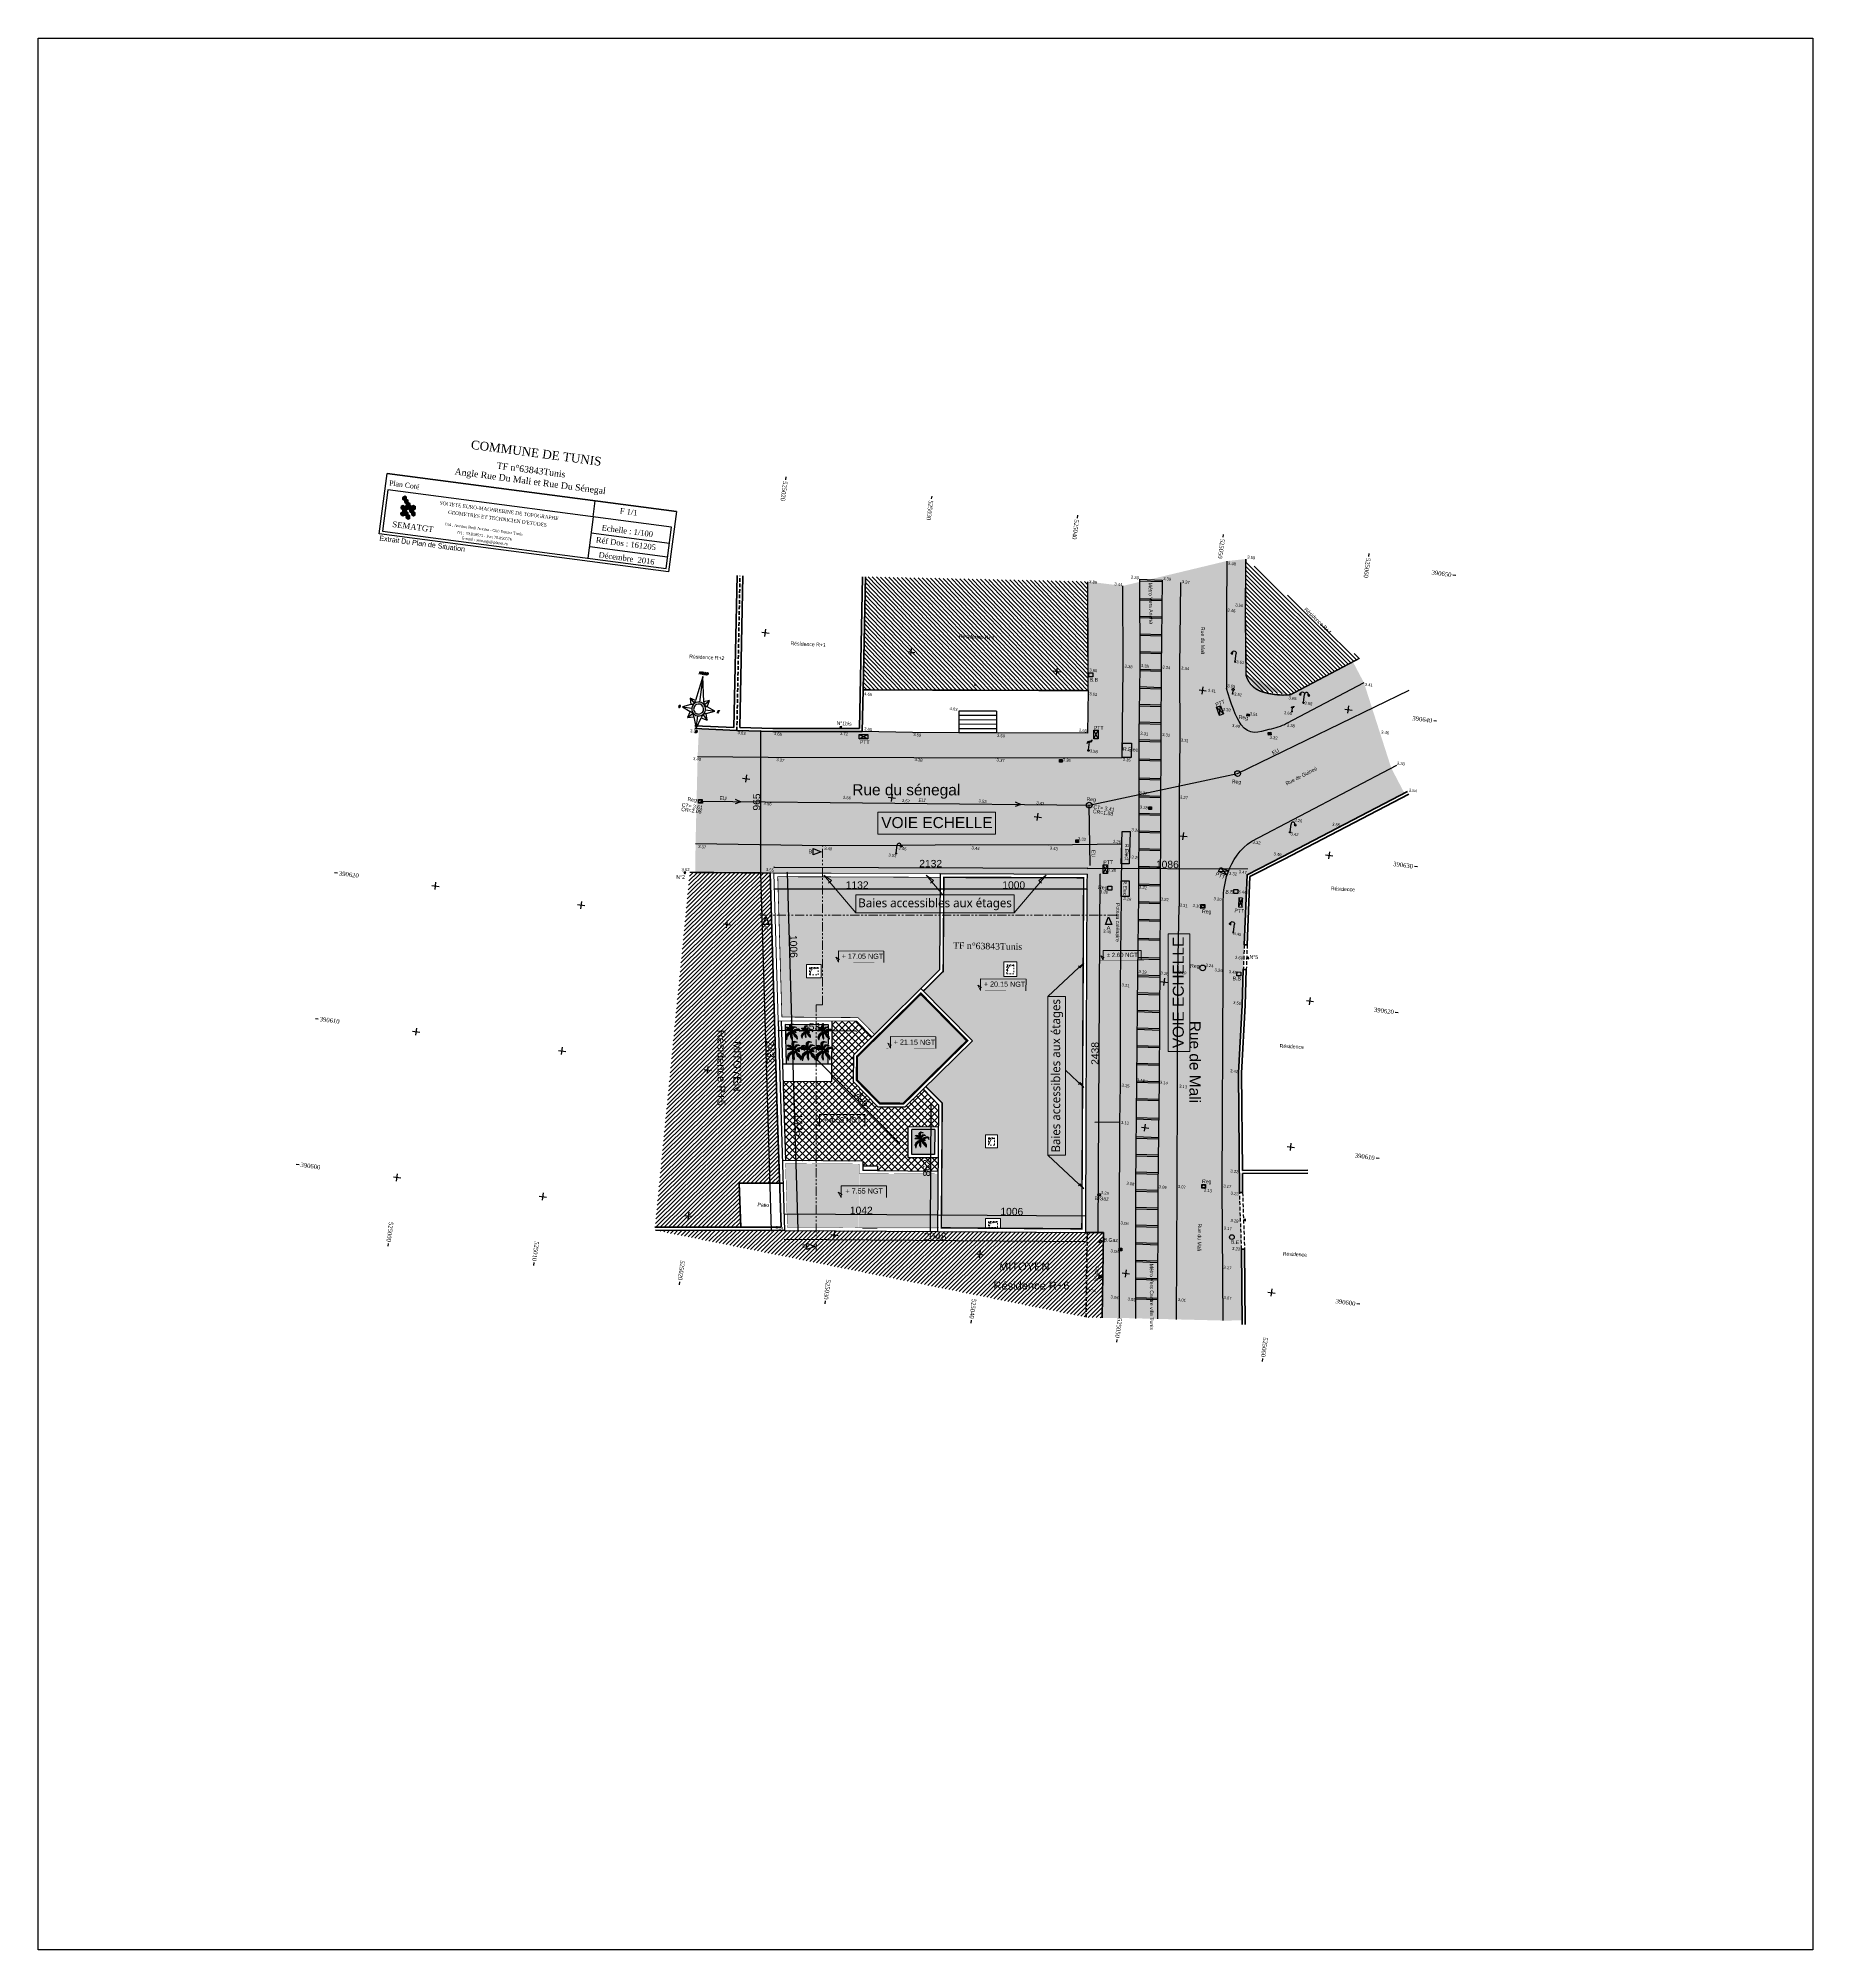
# Model space of a CAD drawing. Header units: millimetres. Extents: x 2804 to 3317, y 6834 to 7064.
# Drawn here: x 3094 to 3214.7, y 6890.1 to 7020.1 of the extents above; entities that cross this region are included whole.
import ezdxf
from ezdxf.enums import TextEntityAlignment as Align

# ---------------------------------------------------------------- set-up
doc = ezdxf.new("R2010")
doc.units = ezdxf.units.MM
doc.header["$PDMODE"] = 1
for name, pattern in [('ACAD_ISO03W100', [30, 12, -18]), ('HIDDEN', [0.375, 0.25, -0.125]), ('PHANTOM2', [1.25, 0.625, -0.125, 0.125, -0.125, 0.125, -0.125])]:
    doc.linetypes.add(name, pattern=pattern)
for name, color, linetype, lineweight in [('Bati', 1, 'Continuous', 40), ('Bloc', 7, 'Continuous', 30), ('Béton', 7, 'Continuous', 30), ('cadre', 7, 'Continuous', 30), ('Carroyage(4)', 7, 'Continuous', 30), ('cotation', 3, 'Continuous', 30), ('Escalier', 250, 'Continuous', 30), ('F1', 7, 'Continuous', 30), ('Hachures', 8, 'Continuous', 20), ('Legende', 7, 'Continuous', 30), ('Murs', 11, 'Continuous', 40), ('Nord', 7, 'Continuous', 30), ('PORT-FEN', 2, 'Continuous', 0), ('Rail-Métro', 251, 'Continuous', 30), ('Regard', 7, 'Continuous', 30), ('SECURITE', 2, 'Continuous', 0), ('sens regard', 5, 'Continuous', 30), ('structure grt', 150, 'Continuous', 0), ('texte', 3, 'Continuous', 9), ('TopoAlt_T', 3, 'Continuous', 30), ('Toponymie', 6, 'Continuous', 30), ('Trottoires', 140, 'Continuous', 30), ('Urb-verde-04', 82, 'Continuous', 0), ('zin fin', 6, 'Continuous', 9), ('Zin inter', 80, 'ACAD_ISO03W100', 5), ('zin menuiserie', 150, 'Continuous', 5), ('Zin mur', 30, 'Continuous', 30)]:
    doc.layers.add(name, color=color, linetype=linetype, lineweight=lineweight)
doc.layers.add('zin texte', color=33, linetype='Continuous')
doc.styles.add('ARIAL', font='arial.ttf')
doc.styles.add('ROMANC', font='romantic.ttf')
doc.styles.add('SEMLTYPE', font='txt.shx')
doc.styles.add('sta', font='LBRITE.TTF')
doc.styles.get("Standard").update_dxf_attribs({"font": 'arial.ttf'})
doc.styles.add('style2', font='swiss.ttf')
doc.styles.add('texte', font='arial.ttf')
doc.styles.add('Times 3.0', font='times.ttf', dxfattribs={"width": 0.99, "height": 0.3})
doc.styles.add('Trebuchet MS_1', font='trebuc.ttf', dxfattribs={"height": 98.461538})
doc.linetypes.add('Conduite eau', pattern='A,4.5,-1,["o",SEMLTYPE,S=1.5,R=0,X=-1,Y=-0.5],0.666667,-0.333333,0.666667,-0.333333,0.666667,-0.333333,0.666667,-0.333333,0.666667,-0.333333', length=10.5)
doc.dimstyles.new('cotation 100', dxfattribs={"dimtxt": 0.2, "dimasz": 0.04, "dimexe": 0, "dimexo": 0, "dimgap": 0.03, "dimtad": 1, "dimdec": 0, "dimlfac": 100, "dimdsep": 46, "dimtxsty": 'ARIAL', "dimblk": 'OBLIQUE', "dimcen": 0.09, "dimse1": 1, "dimse2": 1, "dimclrd": 256, "dimclre": 256, "dimclrt": 256, "dimadec": 3, "dimazin": 2, "dimtfac": 1, "dimtdec": 0, "dimtofl": 0, "dimtmove": 1, "dimatfit": 3, "dimfxl": 0, "dimtolj": 1, "dimtzin": 0, "dimlwd": -1, "dimlwe": -1, "dimarcsym": 0})

# ---------------------------------------------------------------- blocks, each defined once
blk = doc.blocks.new('ARB-C2')
for p, q in [((-1.83, 0.62), (-1.91, 0.41)), ((-1.91, 0.41), (-1.81, 0.56)), ((-1.91, 0.41), (-1.8, 0.47)), ((-1.8, 1.39), (-1.89, 1.18)), ((-1.81, 1.33), (-1.89, 1.18)), ((-1.89, 1.18), (-1.82, 1.27)), ((-1.68, 0.74), (-1.83, 0.62)), ((-1.82, 1.27), (-1.66, 1.23)), ((-1.52, 1.32), (-1.81, 1.33)), ((-1.81, 0.56), (-1.66, 0.61)), ((-1.45, 1.46), (-1.8, 1.39)), ((-1.8, 0.47), (-1.55, 0.47)), ((-1.41, 0.75), (-1.68, 0.74)), ((-1.66, 1.23), (-1.44, 1.05)), ((-1.66, 0.61), (-1.4, 0.6)), ((-1.55, 0.47), (-1.26, 0.45)), ((-1.28, 1.21), (-1.52, 1.32)), ((-1.17, 1.37), (-1.45, 1.46)), ((-1.44, 1.05), (-1.25, 0.96)), ((-1.15, 0.66), (-1.41, 0.75)), ((-1.4, 0.6), (-1.12, 0.52)), ((-1.16, 1.11), (-1.28, 1.21)), ((-1.26, 0.45), (-0.92, 0.39)), ((-1.25, 0.96), (-1.06, 0.78)), ((-0.98, 1.15), (-1.17, 1.37)), ((-0.96, 0.84), (-1.16, 1.11)), ((-1.02, 0.58), (-1.15, 0.66)), ((-1.12, 0.52), (-0.89, 0.43)), ((-0.42, 0.24), (-1.07, -0.07)), ((-1.06, 0.78), (-0.77, 0.39)), ((-1.05, -0.1), (-0.39, 0.23)), ((-0.85, 0.49), (-1.02, 0.58)), ((-0.86, 0.9), (-0.98, 1.15)), ((-0.71, 0.46), (-0.96, 0.84)), ((-0.92, 0.39), (-0.6, 0.25)), ((-0.34, 0.16), (-0.91, -0.24)), ((-0.89, 1.7), (-0.87, 1.9)), ((-0.8, 1.14), (-0.89, 1.7)), ((-0.89, 0.43), (-0.74, 0.37)), ((-0.87, 1.9), (-0.57, 2.22)), ((-0.7, 0.6), (-0.86, 0.9)), ((-0.85, 1.7), (-0.83, 1.89)), ((-0.77, 1.14), (-0.85, 1.7)), ((-0.83, 1.89), (-0.55, 2.19)), ((-0.51, 0.33), (-0.8, 1.14)), ((-0.49, 0.34), (-0.77, 1.14)), ((-0.77, 0.39), (-0.6, 0.25)), ((-0.55, 0.29), (-0.71, 0.46)), ((-0.49, 0.31), (-0.7, 0.6)), ((-0.68, 1.68), (-0.63, 1.9)), ((-0.61, 1.18), (-0.68, 1.68)), ((-0.63, 1.9), (-0.49, 2.1)), ((-0.45, 0.46), (-0.61, 1.18)), ((-0.57, 2.22), (-0.29, 2.32)), ((-0.3, 0.09), (-0.57, -0.24)), ((-0.55, 2.19), (-0.28, 2.3)), ((-0.55, -0.26), (-0.28, 0.06)), ((-0.49, 2.1), (-0.24, 2.21)), ((-0.32, 2.05), (-0.46, 1.86)), ((-0.46, 1.86), (-0.45, 1.17)), ((-0.45, 1.17), (-0.36, 0.42)), ((-0.3, 2.02), (-0.42, 1.84)), ((-0.42, 1.84), (-0.41, 1.21)), ((-0.41, 1.21), (-0.33, 0.37)), ((-0.02, 2.16), (-0.32, 2.05)), ((-0.02, 2.13), (-0.3, 2.02)), ((-0.29, 2.32), (0.18, 2.22)), ((-0.28, 2.3), (0.17, 2.21)), ((-0.27, -0.52), (-0.07, 0.05)), ((-0.25, 0.46), (-0.2, 1.07)), ((-0.24, 2.21), (-0.09, 2.21)), ((0.36, 0.05), (-0.22, 0.07)), ((-0.21, 0.42), (-0.09, 1.03)), ((-0.2, 1.07), (0.1, 1.53)), ((0.04, 1), (-0.2, 0.3)), ((-0.16, 0.11), (0.19, 0.21)), ((-0.13, 0.27), (0.58, 0.83)), ((-0.11, 0.26), (0.61, 0.8)), ((-0.09, 2.21), (0.18, 2.18)), ((-0.09, 1.03), (0.22, 1.41)), ((0.43, 2.11), (-0.02, 2.16)), ((0.43, 2.11), (-0.02, 2.13)), ((-0.02, 0.26), (0.39, 0.47)), ((0.55, 0.41), (-0.02, 0.2)), ((0.55, 0.38), (-0.02, 0.18)), ((0, 0), (0.44, -0.27)), ((0.01, 0.1), (0.39, 0.16)), ((0.34, 1.3), (0.04, 1)), ((0.1, 1.53), (0.65, 1.55)), ((0.17, 2.21), (0.43, 2.11)), ((0.18, 2.22), (0.43, 2.11)), ((0.18, 2.18), (0.43, 2.11)), ((0.19, 0.21), (0.52, 0.31)), ((0.22, 1.41), (0.68, 1.48)), ((0.67, 1.39), (0.34, 1.3)), ((0.59, 0), (0.36, 0.05)), ((0.39, 0.47), (0.7, 0.67)), ((0.39, 0.16), (0.65, 0.15)), ((0.52, 0.31), (0.69, 0.29)), ((0.91, 0.59), (0.55, 0.41)), ((0.92, 0.56), (0.55, 0.38)), ((0.58, 0.83), (1.1, 1.01)), ((0.81, -0.01), (0.59, 0)), ((0.61, 0.8), (1.1, 0.97)), ((0.65, 1.55), (0.9, 1.41)), ((0.65, 0.15), (0.82, 0.07)), ((0.86, 1.37), (0.67, 1.39)), ((0.68, 1.48), (0.88, 1.39)), ((0.69, 0.29), (0.85, 0.13)), ((0.7, 0.67), (1.12, 0.83)), ((0.82, 0.07), (0.9, -0.07)), ((0.85, 0.13), (0.9, -0.07)), ((0.97, 1.29), (0.86, 1.37)), ((0.88, 1.39), (0.97, 1.29)), ((0.9, 1.41), (0.97, 1.29)), ((1.31, 0.75), (0.91, 0.59)), ((1.32, 0.72), (0.92, 0.56)), ((1.1, 1.01), (1.59, 0.99)), ((1.1, 0.97), (1.58, 0.96)), ((1.12, 0.83), (1.24, 0.85)), ((1.24, 0.85), (1.58, 0.86)), ((1.57, 0.75), (1.31, 0.75)), ((1.56, 0.72), (1.32, 0.72)), ((1.68, 0.67), (1.56, 0.72)), ((1.7, 0.69), (1.57, 0.75)), ((1.58, 0.96), (1.8, 0.84)), ((1.58, 0.86), (1.75, 0.76)), ((1.59, 0.99), (1.82, 0.86)), ((1.8, 0.47), (1.68, 0.67)), ((1.84, 0.46), (1.7, 0.69)), ((1.75, 0.76), (1.87, 0.47)), ((1.8, 0.84), (1.9, 0.48)), ((1.99, 0.25), (1.8, 0.47)), ((1.82, 0.86), (1.89, 0.59)), ((1.99, 0.25), (1.84, 0.46)), ((1.87, 0.47), (1.99, 0.25)), ((1.89, 0.59), (1.99, 0.25)), ((1.9, 0.48), (1.99, 0.25)), ((-1.67, -0.6), (-1.91, -1.21)), ((-1.91, -1.21), (-1.68, -1.89)), ((-1.87, -1.22), (-1.64, -0.62)), ((-1.65, -2.07), (-1.87, -1.22)), ((-1.57, -0.94), (-1.68, -1.3)), ((-1.68, -1.3), (-1.68, -1.89)), ((-1.68, -1.89), (-1.65, -2.07)), ((-1.07, -0.07), (-1.67, -0.6)), ((-1.65, -2.07), (-1.48, -1.4)), ((-1.52, -1.43), (-1.65, -2.07)), ((-1.64, -0.62), (-1.05, -0.1)), ((-1.39, -0.71), (-1.57, -0.94)), ((-1.38, -1.01), (-1.52, -1.43)), ((-1.48, -1.4), (-1.35, -1.03)), ((-0.91, -0.24), (-1.39, -0.71)), ((-1.21, -0.74), (-1.38, -1.01)), ((-1.35, -1.03), (-1.19, -0.78)), ((-0.95, -0.55), (-1.21, -0.74)), ((-1.19, -0.78), (-0.94, -0.61)), ((-0.57, -0.24), (-0.95, -0.55)), ((-0.94, -0.61), (-0.55, -0.26)), ((-0.6, -0.67), (-0.64, -0.92)), ((-0.64, -0.92), (-0.62, -1.34)), ((-0.62, -1.34), (-0.42, -1.68)), ((-0.39, -0.33), (-0.6, -0.67)), ((-0.46, -0.83), (-0.4, -0.52)), ((-0.45, -1.2), (-0.46, -0.83)), ((-0.39, -1.44), (-0.45, -1.2)), ((-0.42, -1.68), (-0.38, -1.9)), ((-0.4, -0.52), (-0.15, -0.01)), ((-0.23, -0.07), (-0.39, -0.33)), ((-0.32, -1.66), (-0.39, -1.44)), ((-0.38, -1.9), (-0.32, -1.66)), ((-0.38, -1.9), (-0.26, -1.67)), ((-0.32, -0.83), (-0.27, -0.52)), ((-0.3, -1.22), (-0.32, -0.83)), ((-0.27, -1.41), (-0.3, -1.22)), ((-0.26, -1.67), (-0.27, -1.41)), ((0.08, -0.32), (-0.07, -0.13)), ((0.1, -0.29), (-0.04, -0.12)), ((0.02, -0.04), (0.39, -0.28)), ((0.04, -0.13), (0.23, -0.27)), ((0.19, -0.59), (0.08, -0.32)), ((0.22, -0.57), (0.1, -0.29)), ((0.38, -0.93), (0.19, -0.59)), ((0.42, -0.9), (0.22, -0.57)), ((0.23, -0.27), (0.37, -0.46)), ((0.37, -0.46), (0.52, -0.68)), ((0.71, -1.29), (0.38, -0.93)), ((0.39, -0.28), (0.82, -0.67)), ((0.7, -1.21), (0.42, -0.9)), ((0.44, -0.27), (0.86, -0.65)), ((0.51, -1.15), (0.54, -1.11)), ((0.52, -0.68), (0.77, -0.96)), ((0.77, -1.28), (0.7, -1.21)), ((0.98, -1.49), (0.71, -1.29)), ((0.77, -0.96), (1.09, -1.32)), ((1.01, -1.46), (0.77, -1.28)), ((0.9, -0.07), (0.81, -0.01)), ((0.82, -0.67), (1.17, -1.15)), ((0.86, -0.65), (1.2, -1.13)), ((1.12, -1.69), (0.98, -1.49)), ((1.14, -1.67), (1.01, -1.46)), ((1.09, -1.32), (1.2, -1.67)), ((1.17, -1.9), (1.12, -1.69)), ((1.17, -1.9), (1.14, -1.67)), ((1.17, -1.15), (1.24, -1.64)), ((1.24, -1.64), (1.17, -1.9)), ((1.26, -1.65), (1.17, -1.9)), ((1.2, -1.67), (1.17, -1.9)), ((1.2, -1.13), (1.26, -1.65))]:
    blk.add_line(p, q)
blk = doc.blocks.new('implant')
at = {"layer": 'Urb-verde-04', "true_color": 0xa3b569}
h = blk.add_hatch(color=73, dxfattribs=at)
h.dxf.hatch_style = 1
h.paths.add_polyline_path([(2833.47, 6857.61), (2836.33, 6857.63), (2836.33, 6859.55), (2836.33, 6860.3), (2833.37, 6860.3)])
h.paths.add_polyline_path([(2842.04, 6853.21), (2842.06, 6851.51), (2843.6, 6851.52), (2843.6, 6853.22)])
at = {"layer": 'Urb-verde-04', "true_color": 0x0e3800}
h = blk.add_hatch(dxfattribs=at)
h.set_pattern_fill('AR-CONC', color=88, scale=0.002)
h.set_pattern_definition([(50, (-22.88947, -309.14675), (0.364369338, -0.031878171), [0.0381, -0.4191]), (355, (-22.88947, -309.14675), (-0.070486843, 0.38211369), [0.03048, -0.335281168]), (100.4514447, (-22.8591, -309.1494), (0.293882494, 0.350235504), [0.032380018, -0.35618049]), (46.1842, (-22.88947, -309.04515), (0.542158082, -0.084084656), [0.05715, -0.62865]), (96.635558, (-22.8443, -309.05216), (0.474808268, 0.49485225), [0.048570046, -0.534271216]), (351.184151, (-22.88947, -309.04515), (0.47480827, 0.49485225), [0.045719934, -0.502919464]), (21, (-22.83867, -309.07055), (0.303228783, -0.204530396), [0.0381, -0.4191]), (326, (-22.83867, -309.07055), (0.123604057, 0.368375932), [0.03048, -0.33528]), (71.451445, (-22.8134, -309.0876), (0.426832839, 0.163845538), [0.032380018, -0.356179875]), (37.5, (-22.88947, -309.14675), (0.0061772065, 0.1691100777), [0, -0.331216, 0, -0.34036, 0, -0.33655]), (7.5, (-22.88947, -309.14675), (0.133639325, 0.2003611496), [0, -0.194056, 0, -0.323596, 0, -0.12827]), (327.5, (-23.00275, -309.14675), (0.2711811903, -0.011457488), [0, -0.127, 0, -0.39624, 0, -0.52578]), (317.5, (-23.05355, -309.14675), (0.296258363, 0.050852982), [0, -0.1651, 0, -0.263144, 0, -0.37338])])
h.paths.add_polyline_path([(2833.47, 6857.61), (2836.33, 6857.63), (2836.33, 6859.55), (2836.33, 6860.3), (2833.37, 6860.3)])
h.paths.add_polyline_path([(2842.04, 6853.2), (2842.06, 6851.51), (2843.6, 6851.52), (2843.6, 6853.22)])
at = {"layer": 'zin menuiserie', "true_color": 0x9c9c9c}
h = blk.add_hatch(color=253, dxfattribs=at)
h.dxf.hatch_style = 1
h.paths.add_polyline_path([(2843.85, 6864.08), (2839.45, 6859.67), (2838.33, 6860.8), (2833.15, 6860.8), (2832.8, 6870.34), (2843.85, 6870.38)])
h.paths.add_polyline_path([(2834.8, 6864.38), (2835.8, 6864.39), (2835.81, 6863.49), (2834.81, 6863.48)], flags=16)
at = {"layer": 'zin menuiserie', "true_color": 0xc4c4c4}
h = blk.add_hatch(color=9, dxfattribs=at)
h.dxf.hatch_style = 1
h.paths.add_polyline_path([(2844.1, 6863.98), (2842.76, 6862.64), (2846.12, 6859.28), (2842.98, 6856.14), (2844.1, 6855.02), (2844.1, 6846.54), (2853.66, 6846.54), (2853.64, 6854.17), (2853.61, 6870.07), (2853.61, 6870.42), (2844.1, 6870.38)])
h.paths.add_polyline_path([(2848.22, 6864.66), (2849.11, 6864.66), (2849.12, 6863.66), (2848.23, 6863.66)], flags=16)
h.paths.add_polyline_path([(2847.87, 6852.9), (2847.07, 6852.9), (2847.08, 6852), (2847.88, 6852)], flags=16)
h.paths.add_polyline_path([(2848.11, 6847.2), (2847.11, 6847.19), (2847.11, 6846.54), (2848.11, 6846.55)], flags=16)
h = blk.add_hatch(color=9, dxfattribs=at)
h.dxf.hatch_style = 1
h.paths.add_polyline_path([(2838.28, 6858.15), (2838.28, 6856.54), (2839.85, 6854.97), (2841.46, 6854.97), (2845.77, 6859.28), (2842.59, 6862.46)])
h = blk.add_hatch(dxfattribs=at)
h.set_pattern_fill('ANSI37', color=9, scale=0.1, angle=0.4129)
h.set_pattern_definition([(45.412918, (-155.2298, -114.452), (-0.226118526, 0.222882619), []), (135.412918, (-155.2298, -114.452), (-0.222882619, -0.226118526), [])])
h.paths.add_polyline_path([(2839.73, 6850.7), (2839.73, 6850.4), (2843.85, 6850.4), (2843.85, 6851.32), (2841.8, 6851.31), (2841.8, 6853.4), (2843.85, 6853.42), (2843.85, 6854.91), (2842.81, 6855.96), (2841.56, 6854.72), (2839.75, 6854.72), (2838.03, 6856.44), (2838.03, 6858.25), (2839.27, 6859.5), (2838.22, 6860.55), (2836.58, 6860.55), (2836.58, 6856.43), (2833.26, 6856.4), (2833.46, 6851.04), (2836.21, 6851.04), (2836.21, 6851.04), (2838.73, 6851.04), (2838.73, 6850.7)])
at = {"layer": 'zin menuiserie', "true_color": 0x828282}
h = blk.add_hatch(color=8, dxfattribs=at)
h.dxf.hatch_style = 1
h.paths.add_polyline_path([(2838.48, 6850.84), (2833.47, 6850.84), (2833.63, 6846.49), (2838.48, 6846.49)])
h.paths.add_polyline_path([(2843.85, 6850.2), (2838.5, 6850.18), (2838.5, 6846.48), (2843.85, 6846.49)])
at = {"layer": 'PORT-FEN'}
for points in [[(2837.05, 6864.75), (2836.78, 6864.9), (2836.98, 6864.55), (2836.98, 6865.34), (2840.06, 6865.34), (2840.06, 6864.55)], [(2846.72, 6862.91), (2846.46, 6863.06), (2846.65, 6862.71), (2846.65, 6863.5), (2849.74, 6863.5), (2849.74, 6862.71)], [(2840.62, 6858.93), (2840.36, 6859.08), (2840.55, 6858.73), (2840.55, 6859.52), (2843.64, 6859.52), (2843.64, 6858.73)]]:
    blk.add_lwpolyline(points, dxfattribs=at)
at = {"layer": 'PORT-FEN', "const_width": 0.0102}
for points in [[(2840.31, 6864.55), (2836.68, 6864.55)], [(2849.99, 6862.71), (2846.36, 6862.71)], [(2843.89, 6858.73), (2840.26, 6858.73)]]:
    blk.add_lwpolyline(points, dxfattribs=at)
at = {"layer": 'Trottoires'}
for p, q in [((2832.91, 6860.55), (2833.43, 6846.29)), ((2833.11, 6860.55), (2833.46, 6851.04)), ((2836.33, 6860.3), (2833.37, 6860.3)), ((2833.37, 6860.3), (2833.47, 6857.61)), ((2836.33, 6857.63), (2836.33, 6860.3)), ((2836.58, 6856.43), (2836.58, 6860.55)), ((2836.58, 6857.63), (2833.22, 6857.6)), ((2836.58, 6856.43), (2833.26, 6856.4)), ((2841.79, 6853.41), (2843.85, 6853.42)), ((2841.81, 6851.31), (2841.79, 6853.41)), ((2843.6, 6853.22), (2842.04, 6853.21)), ((2842.06, 6851.51), (2842.04, 6853.21)), ((2843.6, 6853.22), (2843.6, 6851.52)), ((2838.73, 6851.04), (2833.26, 6851.04)), ((2838.73, 6851.04), (2838.73, 6850.4)), ((2841.81, 6851.31), (2843.85, 6851.32)), ((2843.6, 6851.52), (2842.06, 6851.51)), ((2839.73, 6850.7), (2838.73, 6850.7)), ((2839.73, 6850.4), (2838.73, 6850.4)), ((2839.73, 6850.7), (2839.73, 6850.4)), ((2839.73, 6850.4), (2843.85, 6850.4)), ((2833.43, 6846.29), (2843.85, 6846.29))]:
    blk.add_line(p, q, dxfattribs=at)
at = {"layer": 'zin fin', "color": 50}
for p, q in [((2832.54, 6870.59), (2836.44, 6870.61)), ((2832.54, 6870.59), (2832.91, 6860.55)), ((2836.44, 6870.61), (2843.85, 6870.63)), ((2838.22, 6860.55), (2832.91, 6860.55)), ((2838.22, 6860.55), (2839.27, 6859.5))]:
    blk.add_line(p, q, dxfattribs=at)
at = {"layer": 'zin fin'}
for p, q in [((2836.44, 6870.61), (2836.44, 6870.61)), ((2838.73, 6846.49), (2839.73, 6846.49)), ((2843.85, 6846.84), (2843.85, 6846.29)), ((2853.82, 6846.29), (2853.82, 6846.29)), ((2853.87, 6846.29), (2853.87, 6846.29))]:
    blk.add_line(p, q, dxfattribs=at)
for points, const_width in [([(2843.85, 6870.38), (2836.69, 6870.36), (2836.69, 6870.36), (2832.8, 6870.34), (2833.15, 6860.8), (2838.33, 6860.8), (2839.45, 6859.67)], 0.05), ([(2842.76, 6862.64), (2844.1, 6863.98), (2844.1, 6870.38), (2853.61, 6870.42), (2853.61, 6870.07), (2853.64, 6854.17), (2853.66, 6846.54), (2844.1, 6846.54), (2844.1, 6855.02), (2842.98, 6856.14)], 0.1), ([(2843.95, 6846.53), (2833.63, 6846.49), (2833.47, 6850.84), (2838.48, 6850.84), (2838.48, 6850.2), (2843.85, 6850.2)], 0.02)]:
    blk.add_lwpolyline(points, dxfattribs=dict(at, const_width=const_width))
at = {"layer": 'Zin mur', "ltscale": 0.02}
for p, q in [((2843.85, 6870.63), (2853.86, 6870.67)), ((2843.85, 6870.63), (2843.85, 6864.08)), ((2842.59, 6862.81), (2843.85, 6864.08)), ((2838.03, 6858.25), (2842.59, 6862.81)), ((2846.12, 6859.28), (2842.59, 6862.81)), ((2838.03, 6856.44), (2839.75, 6854.72)), ((2843.85, 6854.91), (2842.81, 6855.96)), ((2843.85, 6854.91), (2843.85, 6846.29)), ((2843.85, 6846.29), (2853.92, 6846.29))]:
    blk.add_line(p, q, dxfattribs=at)
at = {"layer": 'Zin mur'}
for p, q in [((2841.56, 6854.72), (2846.12, 6859.28)), ((2838.03, 6858.25), (2838.03, 6856.44)), ((2841.56, 6854.72), (2839.75, 6854.72)), ((2843.85, 6854.77), (2843.85, 6854.78))]:
    blk.add_line(p, q, dxfattribs=at)
at = {"layer": 'Zin mur', "ltscale": 0.02}
blk.add_lwpolyline([(2853.92, 6846.29), (2853.89, 6854.17), (2853.86, 6870.07), (2853.86, 6870.67)], dxfattribs=at)
at = {"layer": 'Zin mur', "ltscale": 0.02, "const_width": 0.15}
blk.add_lwpolyline([(2838.28, 6858.15), (2838.28, 6856.54), (2839.85, 6854.97), (2841.46, 6854.97), (2845.77, 6859.28), (2842.59, 6862.46), (2838.28, 6858.15)], dxfattribs=at)
at = {"layer": 'zin menuiserie', "rotation": 359.9999999999941}
for p, xscale, yscale, zscale in [((2833.9, 6859.76), 0.2499999999999999, 0.2499999999999999, 0.2499999999999999), ((2834.86, 6859.77), 0.2000000000000003, 0.2000000000000003, 0.2000000000000003), ((2836.08, 6859.76), 0.2499999999999999, 0.2499999999999999, 0.2499999999999999), ((2834.1, 6858.46), 0.3025000000000002, 0.3025000000000002, 0.3025000000000002), ((2835.08, 6858.46), 0.3025000000000002, 0.3025000000000002, 0.3025000000000002), ((2836.08, 6858.47), 0.3025000000000002, 0.3025000000000002, 0.3025000000000002), ((2842.74, 6852.47), 0.2499999999999999, 0.2499999999999999, 0.2499999999999999)]:
    blk.add_blockref('ARB-C2', p, dxfattribs=dict(at, xscale=xscale, yscale=yscale, zscale=zscale))
at = {"layer": 'structure grt', "ltscale": 0.5, "char_height": 0.351, "width": 24.7434, "attachment_point": 1}
for s, insert in [('{\\C1;+ 17.05 NGT}', (2837.19, 6865.15)), ('{\\C1;+ 20.15 NGT}', (2846.87, 6863.32)), ('{\\C1;+ 21.15 NGT}', (2840.77, 6859.33))]:
    blk.add_mtext(s, dxfattribs=dict(at, insert=insert))
blk = doc.blocks.new('SY33')
at = {"layer": 'Bloc'}
blk.add_lwpolyline([(0, 0.06), (0.01, 0.06), (0.04, 0.05), (0.05, 0.04), (0.06, 0.03), (0.06, 0), (0.06, -0.01), (0.06, -0.03), (0.04, -0.05), (0.03, -0.06), (0.01, -0.06), (-0.01, -0.06), (-0.03, -0.06), (-0.04, -0.05), (-0.06, -0.03), (-0.06, -0.01), (-0.06, 0), (-0.06, 0.03), (-0.05, 0.04), (-0.04, 0.05), (-0.01, 0.06), (0, 0.06), (0, 0.59, -1.192835), (0.07, 0.98, -0.840272), (0, 0.59)], format="xyb", dxfattribs=at)
blk = doc.blocks.new('l004')
at = {"color": 0}
for points in [[(0, 0.1), (0, 1.5)], [(0.7, 1.4), (0.68, 1.24)], [(0.75, 1.38), (0.78, 1.23)], [(0.79, 1.39), (0.86, 1.25)], [(0.83, 1.42), (0.93, 1.3)], [(0.85, 1.46), (0.98, 1.37)]]:
    blk.add_lwpolyline(points, dxfattribs=at)
for centre, radius in [((0, 0), 0.1), ((0.75, 1.5), 0.112)]:
    blk.add_circle(centre, radius, dxfattribs=at)
blk.add_arc((0.35, 1.55), 0.354, 8.1301, 188.1301, dxfattribs=at)
blk = doc.blocks.new('SY21')
for points in [[(-0.19, 0.63), (-0.19, 0.72), (0.19, 0.84), (0.19, 1), (0.19, 0.91), (-0.19, 0.78), (-0.19, 0.72)], [(0, 0.06), (0.01, 0.06), (0.04, 0.05), (0.05, 0.04), (0.06, 0.03), (0.06, 0), (0.06, -0.01), (0.06, -0.03), (0.04, -0.05), (0.03, -0.06), (0.01, -0.06), (-0.01, -0.06), (-0.03, -0.06), (-0.04, -0.05), (-0.06, -0.03), (-0.06, -0.01), (-0.06, 0), (-0.06, 0.03), (-0.05, 0.04), (-0.04, 0.05), (-0.01, 0.06), (0, 0.06), (0, 0.78)]]:
    blk.add_lwpolyline(points)
blk = doc.blocks.new('t006')
at = {"color": 0}
blk.add_line((0, 0), (0, 0), dxfattribs=at)
for points in [[(0.13, -0.08), (0, 0.15), (-0.13, -0.08)], [(0.08, -0.05), (0, 0.09), (-0.08, -0.05)]]:
    blk.add_lwpolyline(points, close=True, dxfattribs=at)
blk.add_lwpolyline([(0, -0.05, 0.156, 0, 0), (0, 0.09, 0, 0, 0)], format="xyseb", dxfattribs=at)
blk = doc.blocks.new('u004')
at = {"color": 0}
blk.add_lwpolyline([(-0.15, 0.15), (0.15, 0.15), (0.15, -0.15), (-0.15, -0.15), (-0.15, 0.15)], dxfattribs=at)
blk.add_circle((0, 0), 0.105, dxfattribs=at)
blk = doc.blocks.new('BL121', base_point=(1.5, 1))
for points in [[(1.5, 0.69), (1.2, 0.69), (1.2, 1.29), (1.8, 1.29), (1.8, 0.69), (1.5, 0.69)], [(1.41, 0.69), (1.41, 1.29)], [(1.6, 1.29), (1.6, 0.69)]]:
    blk.add_lwpolyline(points)
blk = doc.blocks.new('BL2628', base_point=(1.34, 1))
for points in [[(1.25, 1.31), (1.51, 1.31), (1.6, 1.27), (1.63, 1.24), (1.66, 1.16), (1.66, 1.04), (1.63, 0.92), (1.57, 0.8), (1.51, 0.75), (1.45, 0.72), (1.34, 0.69), (1.07, 0.69)], [(1.19, 0.72), (1.09, 0.69)], [(1.19, 0.75), (1.13, 0.69)], [(1.34, 1.31), (1.16, 0.69)], [(1.37, 1.31), (1.19, 0.69)], [(1.19, 0.72), (1.28, 0.69)], [(1.4, 1.31), (1.22, 0.69)], [(1.22, 0.75), (1.25, 0.69)], [(1.28, 1.3), (1.36, 1.27)], [(1.31, 1.3), (1.34, 1.24)], [(1.51, 1.3), (1.57, 1.24), (1.6, 1.16), (1.6, 1.04), (1.57, 0.92), (1.51, 0.8), (1.42, 0.71), (1.34, 0.69)], [(1.42, 1.3), (1.36, 1.24)], [(1.45, 1.3), (1.36, 1.27)], [(1.57, 1.27), (1.6, 1.24), (1.63, 1.16), (1.63, 1.04), (1.6, 0.92), (1.54, 0.8), (1.48, 0.75)]]:
    blk.add_lwpolyline(points)
blk = doc.blocks.new('BL155', base_point=(1.5, 1))
for points in [[(1.5, 1.498), (1.417, 1.026), (1.312, 1.06), (1.343, 0.939), (1.188, 0.873), (1.343, 0.806), (1.312, 0.685), (1.428, 0.714), (1.5, 0.498), (1.572, 0.714), (1.688, 0.685), (1.657, 0.806), (1.812, 0.873), (1.657, 0.939), (1.688, 1.06), (1.583, 1.026), (1.5, 1.498)], [(1.5, 1.498), (1.5, 1.006)], [(1.187, 0.873), (1.367, 0.873)], [(1.312, 1.06), (1.406, 0.967)], [(1.312, 0.685), (1.406, 0.779)], [(1.427, 0.714), (1.406, 0.779), (1.343, 0.806)], [(1.343, 0.939), (1.406, 0.967), (1.417, 1.026)], [(1.594, 0.873), (1.594, 0.892), (1.58, 0.926), (1.567, 0.939), (1.553, 0.953), (1.52, 0.967), (1.5, 0.967), (1.48, 0.967), (1.447, 0.953), (1.433, 0.939), (1.42, 0.926), (1.406, 0.892), (1.406, 0.873), (1.406, 0.853), (1.42, 0.82), (1.433, 0.806), (1.447, 0.792), (1.48, 0.779), (1.5, 0.779), (1.52, 0.779), (1.553, 0.792), (1.567, 0.806), (1.58, 0.82), (1.594, 0.853), (1.594, 0.873)], [(1.5, 0.498), (1.5, 0.74)], [(1.657, 0.806), (1.593, 0.779), (1.572, 0.714)], [(1.583, 1.026), (1.593, 0.967), (1.657, 0.939)], [(1.593, 0.967), (1.687, 1.06)], [(1.593, 0.779), (1.687, 0.685)], [(1.633, 0.873), (1.812, 0.873)]]:
    blk.add_lwpolyline(points)
blk.add_lwpolyline([(1.633, 0.873, 1.002008), (1.367, 0.873, 1.002008), (1.633, 0.873)], format="xyb")
blk = doc.blocks.new('BL2643', base_point=(1.34, 1))
for points in [[(1.34, 1.27), (1.31, 1.21), (1.31, 1.16), (1.34, 1.1), (1.51, 1.01), (1.57, 0.95), (1.6, 0.89), (1.6, 0.8), (1.57, 0.74), (1.54, 0.71), (1.46, 0.69), (1.34, 0.69), (1.25, 0.71), (1.22, 0.74), (1.19, 0.8), (1.19, 0.86), (1.16, 0.69), (1.19, 0.75), (1.22, 0.75)], [(1.66, 1.24), (1.69, 1.24), (1.72, 1.31), (1.69, 1.13), (1.69, 1.19), (1.66, 1.24), (1.63, 1.27), (1.54, 1.31), (1.43, 1.31), (1.34, 1.27), (1.28, 1.22), (1.28, 1.13), (1.31, 1.07), (1.37, 1.01), (1.54, 0.92), (1.57, 0.86), (1.57, 0.78), (1.54, 0.72)], [(1.31, 1.13), (1.34, 1.07), (1.54, 0.95), (1.57, 0.89)]]:
    blk.add_lwpolyline(points)
blk = doc.blocks.new('BL2639', base_point=(1.32, 1))
for points in [[(1.46, 1.31), (1.37, 1.27), (1.31, 1.21), (1.25, 1.13), (1.22, 1.04), (1.19, 0.92), (1.19, 0.83), (1.22, 0.75), (1.25, 0.72), (1.31, 0.69), (1.4, 0.69), (1.48, 0.72), (1.54, 0.78), (1.6, 0.86), (1.63, 0.95), (1.66, 1.07), (1.66, 1.16), (1.63, 1.24), (1.6, 1.27), (1.54, 1.31), (1.46, 1.31)], [(1.34, 1.21), (1.28, 1.13), (1.25, 1.04), (1.22, 0.92), (1.22, 0.8), (1.25, 0.75)], [(1.46, 1.31), (1.4, 1.27), (1.34, 1.19), (1.31, 1.13), (1.28, 1.04), (1.25, 0.92), (1.25, 0.78), (1.28, 0.72), (1.31, 0.69)], [(1.4, 0.69), (1.46, 0.72), (1.51, 0.8), (1.54, 0.86), (1.57, 0.95), (1.6, 1.07), (1.6, 1.21), (1.57, 1.27), (1.54, 1.31)], [(1.51, 0.78), (1.57, 0.86), (1.6, 0.95), (1.63, 1.07), (1.63, 1.19), (1.6, 1.24)]]:
    blk.add_lwpolyline(points)
blk = doc.blocks.new('BL2638', base_point=(1.37, 1))
for points in [[(1.1, 0.69), (1.28, 0.69)], [(1.19, 0.72), (1.13, 0.69)], [(1.37, 1.31), (1.19, 0.72)], [(1.19, 0.72), (1.25, 0.69)], [(1.28, 1.31), (1.43, 1.31)], [(1.31, 1.31), (1.4, 1.27)], [(1.34, 1.31), (1.4, 1.24)], [(1.37, 1.31), (1.57, 0.69)], [(1.4, 1.31), (1.57, 0.78)], [(1.43, 1.31), (1.6, 0.78)], [(1.76, 1.27), (1.6, 0.78), (1.57, 0.69)], [(1.66, 1.31), (1.85, 1.31)], [(1.69, 1.31), (1.76, 1.27)], [(1.82, 1.31), (1.76, 1.27)]]:
    blk.add_lwpolyline(points)
blk = doc.blocks.new('BL2642', base_point=(1.35, 1))
for points in [[(1.1, 0.69), (1.34, 0.69)], [(1.22, 0.72), (1.12, 0.69)], [(1.22, 0.74), (1.16, 0.69)], [(1.37, 1.31), (1.19, 0.69)], [(1.4, 1.31), (1.22, 0.69)], [(1.22, 0.72), (1.31, 0.69)], [(1.43, 1.31), (1.25, 0.69)], [(1.25, 0.74), (1.28, 0.69)], [(1.28, 1.31), (1.6, 1.31), (1.69, 1.27), (1.73, 1.21), (1.73, 1.16), (1.69, 1.07), (1.66, 1.04), (1.57, 1.01), (1.34, 1.01)], [(1.31, 1.31), (1.4, 1.27)], [(1.34, 1.31), (1.37, 1.24)], [(1.46, 1.31), (1.4, 1.24)], [(1.48, 1.31), (1.4, 1.27)], [(1.45, 1.01), (1.51, 0.98), (1.54, 0.95), (1.6, 0.77), (1.63, 0.74), (1.66, 0.74), (1.69, 0.77)], [(1.54, 0.95), (1.57, 0.72), (1.6, 0.69), (1.66, 0.69), (1.69, 0.77), (1.69, 0.8)], [(1.6, 1.31), (1.63, 1.27), (1.66, 1.21), (1.66, 1.16), (1.63, 1.07), (1.57, 1.01)], [(1.6, 0.74), (1.63, 0.72), (1.66, 0.72)], [(1.66, 1.27), (1.69, 1.21), (1.69, 1.16), (1.66, 1.07), (1.63, 1.04)]]:
    blk.add_lwpolyline(points)
blk = doc.blocks.new('BL2629', base_point=(1.34, 1))
for points in [[(1.07, 0.69), (1.51, 0.69), (1.57, 0.83)], [(1.19, 0.72), (1.1, 0.69)], [(1.19, 0.75), (1.13, 0.69)], [(1.34, 1.31), (1.16, 0.69)], [(1.37, 1.31), (1.19, 0.69)], [(1.19, 0.72), (1.28, 0.69)], [(1.4, 1.31), (1.22, 0.69)], [(1.22, 0.75), (1.25, 0.69)], [(1.25, 1.31), (1.7, 1.31), (1.66, 1.13)], [(1.28, 1.3), (1.37, 1.27)], [(1.31, 1.3), (1.34, 1.24)], [(1.31, 1.01), (1.48, 1.01)], [(1.42, 1.3), (1.37, 1.24)], [(1.37, 1.27), (1.45, 1.3)], [(1.48, 1.04), (1.39, 1.01), (1.45, 0.98)], [(1.39, 0.69), (1.51, 0.72)], [(1.48, 1.07), (1.42, 1.01), (1.45, 0.95)], [(1.42, 0.69), (1.51, 0.75)], [(1.51, 1.13), (1.45, 0.89)], [(1.51, 1.13), (1.45, 1.01), (1.45, 0.89)], [(1.45, 0.69), (1.54, 0.77)], [(1.48, 0.69), (1.57, 0.83)], [(1.57, 1.3), (1.66, 1.27)], [(1.6, 1.3), (1.66, 1.24)], [(1.63, 1.3), (1.66, 1.19)], [(1.66, 1.3), (1.66, 1.13)]]:
    blk.add_lwpolyline(points)
blk = doc.blocks.new('nord')
at = {"layer": 'Nord'}
for name, p, xscale, yscale in [('BL2638', (-8.7, 61.5), 5.495999999984633, 5.495999999984633), ('BL2639', (-4.9, 61.5), 5.495999999984633, 5.495999999984633), ('BL2642', (-1.2, 61.5), 5.495999999984633, 5.495999999984633), ('BL2628', (2.6, 61.5), 5.495999999984633, 5.495999999984633), ('BL155', (-3.2, 16.5), 80, 80), ('BL2639', (-33.2, 6.5), 5.495999999984633, 5.495999999984633), ('BL2629', (26.8, 6.5), 5.495999999984633, 5.495999999984633), ('BL2643', (-3.2, -28.5), 5.495999999984633, 5.495999999984633)]:
    blk.add_blockref(name, p, dxfattribs=dict(at, xscale=xscale, yscale=yscale))
blk = doc.blocks.new('_Oblique')
at = {"color": 0, "linetype": 'ByBlock', "lineweight": -2}
blk.add_line((-0.5, -0.5), (0.5, 0.5), dxfattribs=at)
blk = doc.blocks.new('*D34')
at = {"layer": 'cotation', "transparency": 16777216}
blk.add_line((3165.26, 6939.98), (3155.2, 6940.05), dxfattribs=at)
at = {"layer": 'Defpoints', "color": 0, "transparency": 16777216}
for p in [(3155.2, 6940.05), (3155.19, 6938.95), (3165.25, 6938.88)]:
    blk.add_point(p, dxfattribs=at)
at = {"layer": 'cotation', "transparency": 16777216, "xscale": 0.04, "yscale": 0.04, "zscale": 0.04}
for p, rotation in [((3155.2, 6940.05), 179.5866911961259), ((3165.26, 6939.98), 359.5866911961259)]:
    blk.add_blockref('_Oblique', p, dxfattribs=dict(at, rotation=rotation))
at = {"layer": 'cotation', "transparency": 16777216, "insert": (3160.23, 6940.3), "char_height": 0.5, "attachment_point": 5, "rotation": 359.5867, "style": 'ARIAL'}
blk.add_mtext('\\A1;1006', dxfattribs=at)
blk = doc.blocks.new('*D37')
at = {"layer": 'cotation', "transparency": 16777216}
blk.add_line((3145.25, 6953.31), (3145.67, 6939.05), dxfattribs=at)
at = {"layer": 'Defpoints', "color": 0, "transparency": 16777216}
for p in [(3144.34, 6953.28), (3144.77, 6939.02), (3145.67, 6939.05)]:
    blk.add_point(p, dxfattribs=at)
at = {"layer": 'cotation', "transparency": 16777216, "xscale": 0.04, "yscale": 0.04, "zscale": 0.04}
for p, rotation in [((3145.25, 6953.31), 91.69536176036863), ((3145.67, 6939.05), 271.6953617603687)]:
    blk.add_blockref('_Oblique', p, dxfattribs=dict(at, rotation=rotation))
at = {"layer": 'cotation', "transparency": 16777216, "insert": (3145.74, 6946.19), "char_height": 0.5, "attachment_point": 5, "rotation": 271.6954, "style": 'ARIAL'}
blk.add_mtext('\\A1;1426', dxfattribs=at)
blk = doc.blocks.new('*D32')
at = {"layer": 'cotation', "transparency": 16777216}
blk.add_line((3165.24, 6938.25), (3144.76, 6938.4), dxfattribs=at)
at = {"layer": 'Defpoints', "color": 0, "transparency": 16777216}
for p in [(3144.76, 6938.4), (3144.77, 6939.02), (3165.25, 6938.88)]:
    blk.add_point(p, dxfattribs=at)
at = {"layer": 'cotation', "transparency": 16777216, "xscale": 0.04, "yscale": 0.04, "zscale": 0.04}
for p, rotation in [((3144.76, 6938.4), 179.591279401229), ((3165.24, 6938.25), 359.591279401229)]:
    blk.add_blockref('_Oblique', p, dxfattribs=dict(at, rotation=rotation))
at = {"layer": 'cotation', "transparency": 16777216, "insert": (3155.01, 6938.61), "char_height": 0.5, "attachment_point": 5, "rotation": 359.5913, "style": 'ARIAL'}
blk.add_mtext('\\A1;2048', dxfattribs=at)
blk = doc.blocks.new('*D30')
at = {"layer": 'cotation', "transparency": 16777216}
blk.add_line((3144.05, 6963.73), (3165.37, 6963.65), dxfattribs=at)
at = {"layer": 'Defpoints', "color": 0, "transparency": 16777216}
for p in [(3144.05, 6963.33), (3165.37, 6963.65), (3165.37, 6963.25)]:
    blk.add_point(p, dxfattribs=at)
at = {"layer": 'cotation', "transparency": 16777216, "xscale": 0.04, "yscale": 0.04, "zscale": 0.04}
for p, rotation in [((3144.05, 6963.73), 179.7824837397162), ((3165.37, 6963.65), 359.7824837397163)]:
    blk.add_blockref('_Oblique', p, dxfattribs=dict(at, rotation=rotation))
at = {"layer": 'cotation', "transparency": 16777216, "insert": (3154.71, 6963.97), "char_height": 0.5, "attachment_point": 5, "rotation": 359.7825, "style": 'ARIAL'}
blk.add_mtext('\\A1;2132', dxfattribs=at)
blk = doc.blocks.new('*D31')
at = {"layer": 'cotation', "transparency": 16777216}
blk.add_line((3166.11, 6938.87), (3166.24, 6963.25), dxfattribs=at)
at = {"layer": 'Defpoints', "color": 0, "transparency": 16777216}
for p in [(3165.37, 6963.25), (3166.24, 6963.25), (3165.25, 6938.88)]:
    blk.add_point(p, dxfattribs=at)
at = {"layer": 'cotation', "transparency": 16777216, "xscale": 0.04, "yscale": 0.04, "zscale": 0.04}
for p, rotation in [((3166.24, 6963.25), 89.71132634460875), ((3166.11, 6938.87), 269.7113263446088)]:
    blk.add_blockref('_Oblique', p, dxfattribs=dict(at, rotation=rotation))
at = {"layer": 'cotation', "transparency": 16777216, "insert": (3165.89, 6951.06), "char_height": 0.5, "attachment_point": 5, "rotation": 89.7113, "style": 'ARIAL'}
blk.add_mtext('\\A1;2438', dxfattribs=at)
blk = doc.blocks.new('*D33')
at = {"layer": 'cotation', "transparency": 16777216}
blk.add_line((3143.88, 6939), (3143.16, 6963.31), dxfattribs=at)
at = {"layer": 'Defpoints', "color": 0, "transparency": 16777216}
for p in [(3143.16, 6963.31), (3144.05, 6963.33), (3144.77, 6939.02)]:
    blk.add_point(p, dxfattribs=at)
at = {"layer": 'cotation', "transparency": 16777216, "xscale": 0.04, "yscale": 0.04, "zscale": 0.04}
for p, rotation in [((3143.16, 6963.31), 91.69536176037627), ((3143.88, 6939), 271.6953617603763)]:
    blk.add_blockref('_Oblique', p, dxfattribs=dict(at, rotation=rotation))
at = {"layer": 'cotation', "transparency": 16777216, "insert": (3143.8, 6951.16), "char_height": 0.5, "attachment_point": 5, "rotation": 271.6954, "style": 'ARIAL'}
blk.add_mtext('\\A1;2432', dxfattribs=at)
blk = doc.blocks.new('*D40')
at = {"layer": 'cotation', "transparency": 16777216}
blk.add_line((3149.65, 6952.57), (3144.34, 6952.61), dxfattribs=at)
at = {"layer": 'Defpoints', "color": 0, "transparency": 16777216}
for p in [(3144.34, 6953.28), (3144.34, 6952.61), (3149.66, 6953.24)]:
    blk.add_point(p, dxfattribs=at)
at = {"layer": 'cotation', "transparency": 16777216, "xscale": 0.04, "yscale": 0.04, "zscale": 0.04}
for p, rotation in [((3144.34, 6952.61), 179.5870820925381), ((3149.65, 6952.57), 359.5870820925381)]:
    blk.add_blockref('_Oblique', p, dxfattribs=dict(at, rotation=rotation))
at = {"layer": 'cotation', "transparency": 16777216, "insert": (3147, 6952.88), "char_height": 0.5, "attachment_point": 5, "rotation": 359.5871, "style": 'ARIAL'}
blk.add_mtext('\\A1;531', dxfattribs=at)
blk = doc.blocks.new('*D35')
at = {"layer": 'cotation', "transparency": 16777216}
blk.add_line((3155.2, 6940.05), (3144.77, 6940.13), dxfattribs=at)
at = {"layer": 'Defpoints', "color": 0, "transparency": 16777216}
for p in [(3144.77, 6940.13), (3144.77, 6939.02), (3155.19, 6938.95)]:
    blk.add_point(p, dxfattribs=at)
at = {"layer": 'cotation', "transparency": 16777216, "xscale": 0.04, "yscale": 0.04, "zscale": 0.04}
for p, rotation in [((3144.77, 6940.13), 179.5956947073465), ((3155.2, 6940.05), 359.5956947073465)]:
    blk.add_blockref('_Oblique', p, dxfattribs=dict(at, rotation=rotation))
at = {"layer": 'cotation', "transparency": 16777216, "insert": (3149.99, 6940.38), "char_height": 0.5, "attachment_point": 5, "rotation": 359.5957, "style": 'ARIAL'}
blk.add_mtext('\\A1;1042', dxfattribs=at)
blk = doc.blocks.new('*D36')
at = {"layer": 'cotation', "transparency": 16777216}
blk.add_line((3144.95, 6963.36), (3145.25, 6953.31), dxfattribs=at)
at = {"layer": 'Defpoints', "color": 0, "transparency": 16777216}
for p in [(3144.05, 6963.33), (3144.34, 6953.28), (3145.25, 6953.31)]:
    blk.add_point(p, dxfattribs=at)
at = {"layer": 'cotation', "transparency": 16777216, "xscale": 0.04, "yscale": 0.04, "zscale": 0.04}
for p, rotation in [((3144.95, 6963.36), 91.69536176036834), ((3145.25, 6953.31), 271.6953617603684)]:
    blk.add_blockref('_Oblique', p, dxfattribs=dict(at, rotation=rotation))
at = {"layer": 'cotation', "transparency": 16777216, "insert": (3145.38, 6958.34), "char_height": 0.5, "attachment_point": 5, "rotation": 271.6954, "style": 'ARIAL'}
blk.add_mtext('\\A1;1006', dxfattribs=at)
blk = doc.blocks.new('*D38')
at = {"layer": 'cotation', "transparency": 16777216}
blk.add_line((3154.69, 6938.96), (3154.75, 6947.57), dxfattribs=at)
at = {"layer": 'Defpoints', "color": 0, "transparency": 16777216}
for p in [(3154.75, 6947.57), (3155.25, 6947.57), (3155.19, 6938.95)]:
    blk.add_point(p, dxfattribs=at)
at = {"layer": 'cotation', "transparency": 16777216, "xscale": 0.04, "yscale": 0.04, "zscale": 0.04}
for p, rotation in [((3154.75, 6947.57), 89.5870820924588), ((3154.69, 6938.96), 269.5870820924588)]:
    blk.add_blockref('_Oblique', p, dxfattribs=dict(at, rotation=rotation))
at = {"layer": 'cotation', "transparency": 16777216, "insert": (3154.44, 6943.27), "char_height": 0.5, "attachment_point": 5, "rotation": 89.5871, "style": 'ARIAL'}
blk.add_mtext('\\A1;862', dxfattribs=at)
blk = doc.blocks.new('*D39')
at = {"layer": 'cotation', "transparency": 16777216}
blk.add_line((3152.59, 6944.95), (3147, 6950.62), dxfattribs=at)
at = {"layer": 'Defpoints', "color": 0, "transparency": 16777216}
for p in [(3149.66, 6953.24), (3147, 6950.62), (3155.25, 6947.57)]:
    blk.add_point(p, dxfattribs=at)
at = {"layer": 'cotation', "transparency": 16777216, "xscale": 0.04, "yscale": 0.04, "zscale": 0.04}
for p, rotation in [((3147, 6950.62), 134.5870820924618), ((3152.59, 6944.95), 314.5870820924618)]:
    blk.add_blockref('_Oblique', p, dxfattribs=dict(at, rotation=rotation))
at = {"layer": 'cotation', "transparency": 16777216, "insert": (3150, 6947.99), "char_height": 0.5, "attachment_point": 5, "rotation": 314.5871, "style": 'ARIAL'}
blk.add_mtext('\\A1;796', dxfattribs=at)
blk = doc.blocks.new('aaqszed')
at = {"layer": 'SECURITE'}
for p, q in [((3146.134, 6915.828), (3145.049, 6917.108)), ((3145.049, 6917.108), (3145.305, 6916.921)), ((3145.305, 6916.921), (3145.204, 6916.833)), ((3149.096, 6916.43), (3148.522, 6917.108)), ((3148.522, 6917.108), (3148.778, 6916.921)), ((3148.778, 6916.921), (3148.677, 6916.833)), ((3151.523, 6915.828), (3152.608, 6917.108)), ((3152.608, 6917.108), (3152.352, 6916.921)), ((3152.352, 6916.921), (3152.453, 6916.833)), ((3152.664, 6912.976), (3153.885, 6914.124)), ((3153.885, 6914.124), (3153.764, 6913.953)), ((3153.764, 6913.953), (3153.711, 6914.023)), ((3153.266, 6910.468), (3153.885, 6909.886)), ((3153.764, 6910.057), (3153.711, 6909.987)), ((3153.885, 6909.886), (3153.764, 6910.057)), ((3152.664, 6907.586), (3153.885, 6906.438)), ((3153.764, 6906.608), (3153.711, 6906.538)), ((3153.885, 6906.438), (3153.764, 6906.608))]:
    blk.add_line(p, q, dxfattribs=at)
for points in [[(3146.879, 6919.241), (3150.885, 6919.241), (3150.885, 6918.496), (3146.879, 6918.496)], [(3146.134, 6916.43), (3151.523, 6916.43), (3151.523, 6915.828), (3146.134, 6915.828)], [(3156.752, 6911.102), (3156.752, 6915.107), (3157.497, 6915.107), (3157.497, 6911.102)], [(3152.664, 6907.586), (3152.664, 6912.976), (3153.266, 6912.976), (3153.266, 6907.586)]]:
    blk.add_lwpolyline(points, close=True, dxfattribs=at)
at = {"layer": 'SECURITE', "insert": (3148.892, 6918.89), "char_height": 0.375, "attachment_point": 5, "style": 'texte'}
blk.add_mtext('VOIE ECHELLE', dxfattribs=at)
at = {"layer": 'SECURITE', "insert": (3146.218, 6916.312), "char_height": 0.3, "width": 6.59575, "attachment_point": 1, "line_spacing_factor": 1.032839, "style": 'Trebuchet MS_1'}
blk.add_mtext('Baies accessibles aux étages', dxfattribs=at)
at = {"layer": 'SECURITE', "insert": (3157.103, 6913.115), "char_height": 0.375, "attachment_point": 5, "rotation": 90, "style": 'texte'}
blk.add_mtext('VOIE ECHELLE', dxfattribs=at)
at = {"layer": 'SECURITE', "insert": (3152.783, 6907.67), "char_height": 0.3, "width": 6.59575, "attachment_point": 1, "rotation": 90, "line_spacing_factor": 1.032839, "style": 'Trebuchet MS_1'}
blk.add_mtext('Baies accessibles aux étages', dxfattribs=at)
blk = doc.blocks.new('*D482')
at = {"layer": 'cotation', "transparency": 16777216}
blk.add_line((3165.36, 6962.23), (3155.36, 6962.23), dxfattribs=at)
at = {"layer": 'Defpoints', "color": 0, "transparency": 16777216}
for p in [(3155.36, 6963.29), (3165.36, 6963.25), (3155.36, 6962.23)]:
    blk.add_point(p, dxfattribs=at)
at = {"layer": 'cotation', "transparency": 16777216, "xscale": 0.04, "yscale": 0.04, "zscale": 0.04, "rotation": 180}
blk.add_blockref('_Oblique', (3155.36, 6962.23), dxfattribs=at)
at = {"layer": 'cotation', "transparency": 16777216, "xscale": 0.04, "yscale": 0.04, "zscale": 0.04}
blk.add_blockref('_Oblique', (3165.36, 6962.23), dxfattribs=at)
at = {"layer": 'cotation', "transparency": 16777216, "insert": (3160.36, 6962.51), "char_height": 0.5, "attachment_point": 5, "style": 'ARIAL'}
blk.add_mtext('\\A1;1000', dxfattribs=at)
blk = doc.blocks.new('*D483')
at = {"layer": 'cotation', "transparency": 16777216}
blk.add_line((3155.36, 6962.23), (3144.05, 6962.23), dxfattribs=at)
at = {"layer": 'Defpoints', "color": 0, "transparency": 16777216}
for p in [(3144.05, 6963.33), (3155.36, 6963.29), (3144.05, 6962.23)]:
    blk.add_point(p, dxfattribs=at)
at = {"layer": 'cotation', "transparency": 16777216, "xscale": 0.04, "yscale": 0.04, "zscale": 0.04, "rotation": 180}
blk.add_blockref('_Oblique', (3144.05, 6962.23), dxfattribs=at)
at = {"layer": 'cotation', "transparency": 16777216, "xscale": 0.04, "yscale": 0.04, "zscale": 0.04}
blk.add_blockref('_Oblique', (3155.36, 6962.23), dxfattribs=at)
at = {"layer": 'cotation', "transparency": 16777216, "insert": (3149.71, 6962.51), "char_height": 0.5, "attachment_point": 5, "style": 'ARIAL'}
blk.add_mtext('\\A1;1132', dxfattribs=at)
blk = doc.blocks.new('*D536')
at = {"layer": 'cotation', "transparency": 16777216}
blk.add_line((3165.37, 6963.65), (3176.24, 6963.61), dxfattribs=at)
at = {"layer": 'Defpoints', "color": 0, "transparency": 16777216}
for p in [(3165.37, 6963.25), (3176.23, 6963.22), (3176.24, 6963.61)]:
    blk.add_point(p, dxfattribs=at)
at = {"layer": 'cotation', "transparency": 16777216, "xscale": 0.04, "yscale": 0.04, "zscale": 0.04}
for p, rotation in [((3165.37, 6963.65), 179.7824837397162), ((3176.24, 6963.61), 359.7824837397163)]:
    blk.add_blockref('_Oblique', p, dxfattribs=dict(at, rotation=rotation))
at = {"layer": 'cotation', "transparency": 16777216, "insert": (3170.81, 6963.91), "char_height": 0.5, "attachment_point": 5, "rotation": 359.7825, "style": 'ARIAL'}
blk.add_mtext('\\A1;1086', dxfattribs=at)
blk = doc.blocks.new('*D537')
at = {"layer": 'cotation', "transparency": 16777216}
blk.add_line((3143.16, 6963.33), (3143.16, 6972.99), dxfattribs=at)
at = {"layer": 'Defpoints', "color": 0, "transparency": 16777216}
for p in [(3143.01, 6972.99), (3143.16, 6972.99), (3144.05, 6963.33)]:
    blk.add_point(p, dxfattribs=at)
at = {"layer": 'cotation', "transparency": 16777216, "xscale": 0.04, "yscale": 0.04, "zscale": 0.04}
for p, rotation in [((3143.16, 6972.99), 90), ((3143.16, 6963.33), 270)]:
    blk.add_blockref('_Oblique', p, dxfattribs=dict(at, rotation=rotation))
at = {"layer": 'cotation', "transparency": 16777216, "insert": (3142.87, 6968.16), "char_height": 0.5, "attachment_point": 5, "rotation": 90, "style": 'ARIAL'}
blk.add_mtext('\\A1;965', dxfattribs=at)

msp = doc.modelspace()

# ---------------------------------------------------------------- hatches: boundary and pattern name
at = {"layer": 'Hachures'}
h = msp.add_hatch(dxfattribs=at)
h.set_pattern_fill('AR-HBONE', color=256, scale=0.001, angle=90)
h.set_pattern_definition([(135, (106.01752, 0), (-0.143684098, 2e-17), [0.3048, -0.1016]), (225, (105.94568, 0.07184), (-0.143684098, 2e-17), [0.3048, -0.1016])])
edge = h.paths.add_edge_path()
edge.add_line((3186.935, 6968.759), (3186.041, 6970.469))
edge.add_line((3186.041, 6970.469), (3176.545, 6965.502))
edge.add_arc((3179.275, 6961.717), 4.668, 125.79911, 182.71247)
edge.add_line((3174.613, 6961.496), (3174.598, 6932.888))
edge.add_line((3174.598, 6932.888), (3175.896, 6932.898))
edge.add_line((3175.896, 6932.898), (3175.858, 6937.751))
edge.add_line((3175.858, 6937.751), (3175.725, 6941.607))
edge.add_line((3175.725, 6941.607), (3175.654, 6949.731))
edge.add_line((3175.654, 6949.731), (3175.976, 6956.765))
edge.add_line((3175.976, 6956.765), (3176.039, 6958.456))
edge.add_line((3176.039, 6958.456), (3176.235, 6963.216))
edge.add_line((3176.235, 6963.216), (3186.935, 6968.759))
edge = h.paths.add_edge_path()
edge.add_line((3176.145, 6984.684), (3174.845, 6984.553))
edge.add_line((3174.845, 6984.553), (3174.822, 6975.876))
edge.add_arc((3198.256, 6983.192), 24.549, 197.33868, 201.568)
edge.add_arc((3179.216, 6975.729), 4.1, 202.39271, 215.97451)
edge.add_arc((3176.809, 6974.045), 1.164, 218.47645, 258.30713)
edge.add_arc((3176.791, 6974.397), 1.507, 261.69338, 282.9574)
edge.add_arc((3175.937, 6978.238), 5.442, 282.65426, 289.06118)
edge.add_arc((3177.161, 6976.761), 3.708, 278.57494, 298.84389)
edge.add_line((3178.95, 6973.513), (3184.182, 6976.272))
edge.add_line((3184.182, 6976.272), (3183.43, 6977.699))
edge.add_line((3183.43, 6977.699), (3179.165, 6975.449))
edge.add_arc((3178.712, 6979.666), 4.241, 243.31304, 276.12647, ccw=False)
edge.add_arc((3177.76, 6977.241), 1.664, 196.1558, 235.06649, ccw=False)
edge.add_line((3176.162, 6976.778), (3176.145, 6984.684))
h = msp.add_hatch(dxfattribs=at)
h.set_pattern_fill('_U', color=256, scale=0.2, angle=-44.88237, style=0, pattern_type=0)
h.set_pattern_definition([(315.11762796, (-568397.56046, -311746.6423), (0.141130721046, 0.14171139537), [])])
h.paths.add_polyline_path([(3176.145, 6984.684), (3176.162, 6976.778), (3177.218, 6975.668), (3179.165, 6975.449), (3183.885, 6977.939)])
h = msp.add_hatch(dxfattribs=at)
h.set_pattern_fill('AR-HBONE', color=256, scale=0.001)
h.set_pattern_definition([(45, (106.01752, 0), (1e-17, 0.143684098), [0.3048, -0.1016]), (135, (106.08936, 0.07184), (1e-17, 0.143684098), [0.3048, -0.1016])])
h.paths.add_polyline_path([(3138.716, 6965.312), (3138.702, 6963.371), (3144.047, 6963.332), (3147.947, 6963.318), (3147.95, 6963.319), (3165.372, 6963.254), (3165.249, 6938.878), (3166.46, 6938.873), (3166.385, 6933.071), (3167.522, 6933.069), (3167.687, 6965.302), (3165.195, 6965.266), (3162.704, 6965.229), (3157.419, 6965.254), (3152.605, 6965.205), (3147.428, 6965.178)])
h.paths.add_polyline_path([(3138.859, 6971.255), (3138.944, 6973.14), (3141.524, 6973.024), (3143.97, 6972.96), (3150.056, 6972.955), (3153.481, 6972.879), (3165.385, 6972.839), (3165.387, 6983.159), (3167.788, 6982.86), (3167.738, 6971.189)])
h = msp.add_hatch(dxfattribs=at)
h.set_pattern_fill('_U', color=256, scale=0.2, angle=-46.154, style=0, pattern_type=0)
h.set_pattern_definition([(313.84599744, (-568397.56046, -311746.6423), (0.14424086767, 0.138544476953), [])])
h.paths.add_polyline_path([(3150.268, 6983.483), (3150.113, 6975.788), (3165.413, 6975.74), (3165.387, 6983.159)])
h = msp.add_hatch(dxfattribs=at)
h.set_pattern_fill('_U', color=256, scale=0.2, angle=44.5883, style=0, pattern_type=0)
h.set_pattern_definition([(44.588300188, (-568397.56046, -311746.6423), (-0.14040152849, 0.142433882194), [])])
h.paths.add_polyline_path([(3138.326, 6963.373), (3143.797, 6963.334), (3144.439, 6942.232), (3141.69, 6942.234), (3141.789, 6939.236), (3135.957, 6939.241)])
h = msp.add_hatch(dxfattribs=at)
h.set_pattern_fill('_U', color=256, scale=0.2, angle=44.5883, style=0, pattern_type=0)
h.set_pattern_definition([(44.5883002, (0, 0), (-0.1404015285, 0.142433882), [])])
h.paths.add_polyline_path([(3165.282, 6933.11), (3166.385, 6933.071), (3166.46, 6938.873), (3165.849, 6938.874), (3162.011, 6938.901), (3155.188, 6938.949), (3149.08, 6938.992), (3144.814, 6939.022), (3135.981, 6939.029)])
at = {"layer": 'zin menuiserie', "true_color": 0xd9d9d9}
h = msp.add_hatch(color=254, dxfattribs=at)
h.dxf.hatch_style = 1
h.paths.add_polyline_path([(3186.041, 6970.469), (3184.182, 6976.272), (3178.95, 6973.513, -0.0886713), (3177.714, 6973.094, -0.0279628), (3177.129, 6972.928, -0.0930489), (3176.573, 6972.906, -0.1755653), (3175.898, 6973.321, -0.0593312), (3175.425, 6974.168, -0.018456), (3174.822, 6975.876), (3174.845, 6984.553), (3167.788, 6982.86), (3167.738, 6971.189), (3138.859, 6971.255), (3138.716, 6965.312), (3147.428, 6965.178), (3152.605, 6965.205), (3157.419, 6965.254), (3162.704, 6965.229), (3165.195, 6965.266), (3167.687, 6965.302), (3167.522, 6933.069), (3174.598, 6932.888), (3174.613, 6961.496, -0.2535653), (3176.545, 6965.502)])

# ---------------------------------------------------------------- linework, layer by layer
at = {"layer": 'Bati'}
for p, q in [((3150.113, 6975.788), (3150.268, 6983.483)), ((3149.856, 6972.959), (3149.856, 6972.955)), ((3141.69, 6942.234), (3141.789, 6939.236))]:
    msp.add_line(p, q, dxfattribs=at)
at = {"layer": 'Bati', "const_width": 0.1, "flags": 128}
msp.add_lwpolyline([(3176.145, 6984.684), (3176.116, 6980.931), (3176.162, 6976.778, 0.243821), (3177.218, 6975.668, 0.0978708), (3179.165, 6975.449), (3183.885, 6977.939)], format="xyb", dxfattribs=at)
for points in [[(3165.387, 6983.159), (3165.413, 6975.74), (3150.113, 6975.788), (3150.268, 6983.483)], [(3165.387, 6983.159), (3165.413, 6975.74)], [(3150.113, 6975.788), (3165.413, 6975.74)], [(3138.326, 6963.373), (3143.797, 6963.334), (3144.276, 6947.159), (3144.439, 6942.232), (3141.69, 6942.234), (3141.789, 6939.236), (3135.957, 6939.241)]]:
    msp.add_lwpolyline(points, dxfattribs=at)
at = {"layer": 'Bati', "flags": 128}
msp.add_lwpolyline([(3144.69, 6942.232), (3141.69, 6942.234)], dxfattribs=at)
at = {"layer": 'Bloc', "color": 7}
for p, q in [((3174.639, 6974.15), (3174.142, 6974.601)), ((3174.359, 6974.042), (3174.422, 6974.71)), ((3149.841, 6972.455), (3150.444, 6972.749)), ((3149.844, 6972.755), (3150.441, 6972.449)), ((3166.112, 6972.45), (3165.81, 6973.049)), ((3166.112, 6972.45), (3165.81, 6973.049)), ((3165.812, 6972.449), (3166.11, 6973.05)), ((3165.812, 6972.449), (3166.11, 6973.05)), ((3166.746, 6963.298), (3166.444, 6963.897)), ((3166.446, 6963.297), (3166.744, 6963.898)), ((3174.297, 6963.431), (3174.966, 6963.471)), ((3174.415, 6963.707), (3174.848, 6963.195)), ((3175.916, 6961.622), (3175.638, 6961.023)), ((3175.663, 6961.632), (3175.891, 6961.013))]:
    msp.add_line(p, q, dxfattribs=at)
at = {"layer": 'Bloc'}
for points in [[(3165.471, 6976.942), (3165.739, 6976.946), (3165.743, 6976.683), (3165.475, 6976.679)], [(3165.471, 6976.942), (3165.739, 6976.946), (3165.743, 6976.683), (3165.475, 6976.679)], [(3138.907, 6968.338), (3139.175, 6968.342), (3139.179, 6968.079), (3138.911, 6968.075)], [(3166.767, 6962.433), (3167.034, 6962.437), (3167.038, 6962.174), (3166.771, 6962.17)], [(3167.666, 6962.807), (3168.219, 6962.803), (3168.21, 6961.726), (3167.657, 6961.73)], [(3173.091, 6961.188), (3173.358, 6961.192), (3173.362, 6960.929), (3173.095, 6960.925)], [(3175.816, 6956.594), (3175.808, 6956.327), (3175.545, 6956.336), (3175.553, 6956.603)], [(3173.144, 6942.15), (3173.411, 6942.154), (3173.415, 6941.891), (3173.147, 6941.887)]]:
    msp.add_lwpolyline(points, close=True, dxfattribs=at)
at = {"layer": 'Bloc', "color": 7, "flags": 128}
for points in [[(3174.359, 6974.042), (3174.142, 6974.601), (3174.422, 6974.71), (3174.639, 6974.15)], [(3174.359, 6974.042), (3174.142, 6974.601), (3174.422, 6974.71), (3174.639, 6974.15)], [(3149.844, 6972.755), (3150.444, 6972.749), (3150.441, 6972.449), (3149.841, 6972.455)], [(3165.812, 6972.449), (3165.81, 6973.049), (3166.11, 6973.05), (3166.112, 6972.45)], [(3165.812, 6972.449), (3165.81, 6973.049), (3166.11, 6973.05), (3166.112, 6972.45)], [(3167.749, 6972.166), (3168.37, 6972.159), (3168.359, 6971.182), (3167.738, 6971.189)], [(3166.446, 6963.297), (3166.444, 6963.897), (3166.744, 6963.898), (3166.746, 6963.298)], [(3174.415, 6963.707), (3174.966, 6963.471), (3174.848, 6963.195), (3174.297, 6963.431)], [(3175.333, 6962.204), (3175.601, 6962.208), (3175.605, 6961.945), (3175.337, 6961.941)], [(3175.916, 6961.622), (3175.663, 6961.632), (3175.638, 6961.023), (3175.891, 6961.013)]]:
    msp.add_lwpolyline(points, close=True, dxfattribs=at)
msp.add_lwpolyline([(3167.746, 6966.165), (3168.291, 6966.161), (3168.221, 6963.947), (3167.676, 6963.952), (3167.746, 6966.165), (3167.746, 6966.165), (3168.291, 6966.161)], dxfattribs=at)
at = {"layer": 'Bloc', "linetype": 'HIDDEN', "flags": 128}
for points in [[(3176.039, 6958.456), (3175.976, 6956.765)], [(3176.239, 6958.449), (3176.176, 6956.758)], [(3175.858, 6937.751), (3175.725, 6941.607)], [(3175.925, 6941.609), (3176.058, 6937.753)]]:
    msp.add_lwpolyline(points, dxfattribs=at)
at = {"layer": 'Béton', "flags": 128}
for points in [[(3165.413, 6975.74), (3165.385, 6972.839), (3159.188, 6972.858)], [(3156.617, 6972.868), (3153.481, 6972.879), (3150.056, 6972.955)]]:
    msp.add_lwpolyline(points, dxfattribs=at)
at = {"layer": 'cadre', "color": 161, "linetype": 'Continuous', "true_color": 0x6ea5f2}
for p, q in [((3118.81, 6988.874), (3118.896, 6988.939)), ((3118.81, 6988.807), (3118.976, 6988.934)), ((3118.81, 6988.786), (3118.993, 6988.926)), ((3118.81, 6988.763), (3119.008, 6988.916)), ((3118.81, 6988.752), (3119.016, 6988.911)), ((3118.811, 6988.891), (3118.81, 6988.752)), ((3118.933, 6988.961), (3118.811, 6988.891)), ((3118.811, 6988.862), (3118.936, 6988.96)), ((3118.811, 6988.851), (3118.944, 6988.954)), ((3118.811, 6988.84), (3118.952, 6988.95)), ((3118.811, 6988.829), (3118.96, 6988.944)), ((3118.811, 6988.817), (3118.967, 6988.94)), ((3118.811, 6988.795), (3118.985, 6988.931)), ((3118.811, 6988.774), (3119.001, 6988.921)), ((3118.811, 6988.884), (3118.844, 6988.91)), ((3119.532, 6987.947), (3118.811, 6988.881)), ((3119.532, 6987.933), (3118.811, 6988.867)), ((3119.532, 6987.962), (3118.813, 6988.892)), ((3118.817, 6988.746), (3119.025, 6988.907)), ((3119.533, 6987.976), (3118.822, 6988.896)), ((3118.826, 6988.742), (3119.033, 6988.902)), ((3119.533, 6987.99), (3118.829, 6988.901)), ((3118.834, 6988.737), (3119.042, 6988.897)), ((3119.533, 6988.004), (3118.836, 6988.905)), ((3118.841, 6988.733), (3119.049, 6988.892)), ((3119.293, 6988.329), (3118.844, 6988.911)), ((3118.85, 6988.728), (3119.054, 6988.885)), ((3119.292, 6988.344), (3118.852, 6988.915)), ((3118.858, 6988.722), (3119.055, 6988.875)), ((3119.293, 6988.358), (3118.86, 6988.918)), ((3118.867, 6988.718), (3119.054, 6988.863)), ((3119.293, 6988.372), (3118.868, 6988.924)), ((3119.173, 6988.541), (3118.874, 6988.927)), ((3119.173, 6988.555), (3118.883, 6988.931)), ((3119.173, 6988.569), (3118.89, 6988.937)), ((3119.174, 6988.583), (3118.898, 6988.94)), ((3119.054, 6988.754), (3118.906, 6988.945)), ((3119.053, 6988.768), (3118.913, 6988.949)), ((3119.054, 6988.782), (3118.921, 6988.954)), ((3119.054, 6988.796), (3118.928, 6988.957)), ((3119.054, 6988.888), (3118.933, 6988.961)), ((3119.054, 6988.809), (3118.94, 6988.956)), ((3119.054, 6988.823), (3118.961, 6988.944)), ((3119.054, 6988.838), (3118.981, 6988.932)), ((3119.055, 6988.851), (3119.002, 6988.92)), ((3119.055, 6988.866), (3119.022, 6988.907)), ((3119.055, 6988.879), (3119.043, 6988.897)), ((3119.053, 6988.749), (3119.054, 6988.888)), ((3118.697, 6987.688), (3118.678, 6987.711)), ((3118.679, 6987.802), (3119.328, 6988.302)), ((3118.679, 6987.779), (3119.344, 6988.293)), ((3118.679, 6987.768), (3119.352, 6988.288)), ((3118.679, 6987.757), (3119.047, 6988.042)), ((3118.679, 6987.736), (3119.047, 6988.018)), ((3118.679, 6987.724), (3119.046, 6988.008)), ((3118.679, 6987.714), (3119.047, 6987.996)), ((3118.679, 6987.702), (3119.046, 6987.985)), ((3118.68, 6987.838), (3118.679, 6987.699)), ((3118.814, 6987.636), (3118.679, 6987.81)), ((3118.778, 6987.638), (3118.679, 6987.767)), ((3118.737, 6987.664), (3118.679, 6987.74)), ((3118.717, 6987.676), (3118.679, 6987.726)), ((3118.679, 6987.699), (3118.799, 6987.626)), ((3118.68, 6987.812), (3119.32, 6988.308)), ((3118.68, 6987.747), (3119.046, 6988.031)), ((3118.802, 6987.908), (3118.68, 6987.838)), ((3118.68, 6987.824), (3118.749, 6987.878)), ((3118.68, 6987.835), (3118.698, 6987.849)), ((3118.83, 6987.644), (3118.68, 6987.838)), ((3118.822, 6987.639), (3118.68, 6987.824)), ((3118.807, 6987.63), (3118.68, 6987.795)), ((3118.799, 6987.626), (3118.68, 6987.781)), ((3118.758, 6987.652), (3118.68, 6987.754)), ((3118.681, 6987.79), (3119.335, 6988.298)), ((3118.682, 6988.168), (3118.854, 6988.3)), ((3118.682, 6988.147), (3118.871, 6988.291)), ((3118.682, 6988.124), (3118.887, 6988.281)), ((3118.683, 6988.235), (3118.805, 6988.329)), ((3118.683, 6988.223), (3118.814, 6988.324)), ((3118.683, 6988.212), (3118.823, 6988.321)), ((3118.683, 6988.201), (3118.83, 6988.314)), ((3118.683, 6988.19), (3118.838, 6988.31)), ((3118.683, 6988.179), (3118.846, 6988.306)), ((3118.683, 6988.157), (3118.863, 6988.296)), ((3118.683, 6988.135), (3118.879, 6988.287)), ((3118.783, 6988.059), (3118.683, 6988.19)), ((3118.763, 6988.072), (3118.683, 6988.176)), ((3118.745, 6988.084), (3118.683, 6988.163)), ((3118.724, 6988.097), (3118.683, 6988.149)), ((3118.683, 6988.12), (3118.803, 6988.048)), ((3118.806, 6988.33), (3118.684, 6988.261)), ((3118.684, 6988.245), (3118.753, 6988.299)), ((3119.284, 6987.483), (3118.684, 6988.261)), ((3119.279, 6987.476), (3118.684, 6988.246)), ((3119.271, 6987.472), (3118.684, 6988.232)), ((3119.264, 6987.467), (3118.684, 6988.218)), ((3119.255, 6987.464), (3118.684, 6988.204)), ((3118.684, 6987.695), (3119.047, 6987.975)), ((3118.837, 6987.648), (3118.687, 6987.843)), ((3118.688, 6988.117), (3118.894, 6988.276)), ((3119.285, 6987.497), (3118.691, 6988.264)), ((3118.693, 6987.691), (3119.046, 6987.964)), ((3118.844, 6987.652), (3118.695, 6987.848)), ((3118.696, 6988.113), (3118.903, 6988.273)), ((3119.285, 6987.511), (3118.699, 6988.27)), ((3118.701, 6987.686), (3119.046, 6987.953)), ((3118.703, 6988.108), (3118.912, 6988.268)), ((3118.853, 6987.657), (3118.703, 6987.851)), ((3119.284, 6987.526), (3118.707, 6988.273)), ((3118.708, 6987.68), (3119.046, 6987.942)), ((3118.861, 6987.66), (3118.71, 6987.857)), ((3118.712, 6988.102), (3118.919, 6988.262)), ((3119.165, 6987.694), (3118.715, 6988.278)), ((3118.716, 6987.676), (3119.045, 6987.931)), ((3118.869, 6987.665), (3118.718, 6987.861)), ((3118.72, 6988.098), (3118.927, 6988.257)), ((3119.166, 6987.709), (3118.722, 6988.283)), ((3118.724, 6987.671), (3119.046, 6987.92)), ((3118.876, 6987.67), (3118.724, 6987.864)), ((3118.728, 6988.093), (3118.979, 6988.287)), ((3119.166, 6987.723), (3118.731, 6988.286)), ((3118.732, 6987.666), (3119.046, 6987.908)), ((3118.884, 6987.673), (3118.733, 6987.869)), ((3118.737, 6988.089), (3119.031, 6988.316)), ((3119.166, 6987.737), (3118.738, 6988.29)), ((3118.74, 6987.661), (3119.051, 6987.901)), ((3118.891, 6987.678), (3118.741, 6987.874)), ((3118.745, 6988.083), (3119.261, 6988.482)), ((3119.046, 6987.908), (3118.746, 6988.295)), ((3118.899, 6987.683), (3118.747, 6987.877)), ((3118.749, 6987.656), (3119.059, 6987.897)), ((3118.751, 6988.078), (3119.27, 6988.478)), ((3119.046, 6987.922), (3118.753, 6988.299)), ((3118.757, 6987.653), (3119.068, 6987.892)), ((3118.907, 6987.686), (3118.757, 6987.882)), ((3118.76, 6988.074), (3119.278, 6988.474)), ((3119.046, 6987.936), (3118.761, 6988.304)), ((3118.914, 6987.691), (3118.764, 6987.887)), ((3118.765, 6987.646), (3119.075, 6987.887)), ((3118.768, 6988.068), (3119.286, 6988.469)), ((3119.046, 6987.95), (3118.768, 6988.309)), ((3118.923, 6987.695), (3118.772, 6987.891)), ((3118.773, 6987.643), (3119.082, 6987.883)), ((3119.046, 6987.964), (3118.776, 6988.313)), ((3118.777, 6988.064), (3119.293, 6988.464)), ((3118.943, 6987.682), (3118.779, 6987.895)), ((3118.781, 6987.637), (3119.091, 6987.877)), ((3118.784, 6988.059), (3119.294, 6988.453)), ((3119.046, 6987.977), (3118.784, 6988.318)), ((3118.963, 6987.67), (3118.786, 6987.899)), ((3118.789, 6987.634), (3119.099, 6987.873)), ((3119.046, 6987.991), (3118.792, 6988.321)), ((3118.793, 6988.055), (3119.294, 6988.442)), ((3118.985, 6987.658), (3118.795, 6987.903)), ((3118.797, 6987.627), (3119.107, 6987.867)), ((3118.799, 6987.626), (3118.922, 6987.696)), ((3119.046, 6988.005), (3118.8, 6988.325)), ((3118.801, 6988.05), (3119.293, 6988.431)), ((3118.802, 6987.93), (3119.303, 6988.317)), ((3118.803, 6988.048), (3118.802, 6987.908)), ((3119.21, 6987.438), (3118.802, 6987.964)), ((3119.202, 6987.433), (3118.802, 6987.951)), ((3119.195, 6987.429), (3118.802, 6987.936)), ((3119.026, 6987.635), (3118.802, 6987.922)), ((3119.004, 6987.645), (3118.802, 6987.908)), ((3118.803, 6988.041), (3119.294, 6988.42)), ((3118.803, 6988.018), (3119.293, 6988.397)), ((3118.803, 6987.996), (3119.293, 6988.375)), ((3118.803, 6987.984), (3119.292, 6988.364)), ((3118.803, 6987.974), (3119.293, 6988.353)), ((3118.803, 6987.963), (3119.293, 6988.342)), ((3118.803, 6987.952), (3119.293, 6988.33)), ((3118.803, 6987.941), (3119.295, 6988.322)), ((3119.24, 6987.454), (3118.803, 6988.021)), ((3119.232, 6987.451), (3118.803, 6988.006)), ((3119.225, 6987.446), (3118.803, 6987.992)), ((3119.217, 6987.441), (3118.803, 6987.978)), ((3118.804, 6988.029), (3119.294, 6988.409)), ((3118.804, 6988.007), (3119.293, 6988.387)), ((3118.804, 6987.919), (3119.311, 6988.312)), ((3119.248, 6987.459), (3118.804, 6988.035)), ((3118.927, 6988.257), (3118.806, 6988.33)), ((3119.046, 6988.02), (3118.809, 6988.329)), ((3118.81, 6988.752), (3118.931, 6988.679)), ((3119.531, 6987.919), (3118.811, 6988.853)), ((3119.532, 6987.905), (3118.811, 6988.839)), ((3118.917, 6988.689), (3118.811, 6988.824)), ((3118.896, 6988.7), (3118.811, 6988.81)), ((3118.876, 6988.712), (3118.811, 6988.795)), ((3118.855, 6988.724), (3118.811, 6988.782)), ((3118.836, 6988.736), (3118.811, 6988.768)), ((3118.814, 6988.749), (3118.811, 6988.754)), ((3119.047, 6988.034), (3118.83, 6988.316)), ((3118.836, 6987.648), (3119.115, 6987.864)), ((3119.049, 6988.046), (3118.849, 6988.303)), ((3119.056, 6988.05), (3118.87, 6988.291)), ((3118.875, 6988.712), (3119.055, 6988.851)), ((3118.881, 6988.709), (3119.054, 6988.842)), ((3118.889, 6987.677), (3119.124, 6987.858)), ((3118.89, 6988.704), (3119.053, 6988.829)), ((3119.064, 6988.054), (3118.89, 6988.28)), ((3118.898, 6988.698), (3119.054, 6988.82)), ((3118.907, 6988.694), (3119.054, 6988.807)), ((3119.071, 6988.058), (3118.911, 6988.267)), ((3118.915, 6988.689), (3119.054, 6988.797)), ((3118.922, 6987.696), (3119.043, 6987.623)), ((3118.923, 6988.684), (3119.054, 6988.786)), ((3118.925, 6987.693), (3119.132, 6987.853)), ((3119.05, 6988.327), (3118.927, 6988.257)), ((3119.079, 6988.063), (3118.927, 6988.259)), ((3118.929, 6988.602), (3119.09, 6988.726)), ((3118.935, 6988.536), (3118.929, 6988.543)), ((3118.93, 6988.646), (3119.058, 6988.744)), ((3118.93, 6988.624), (3119.075, 6988.735)), ((3118.93, 6988.591), (3119.099, 6988.721)), ((3118.93, 6988.58), (3119.107, 6988.717)), ((3118.93, 6988.569), (3119.115, 6988.711)), ((3118.93, 6988.558), (3119.123, 6988.707)), ((3118.93, 6988.547), (3119.131, 6988.702)), ((3118.931, 6988.679), (3118.93, 6988.539)), ((3119.036, 6988.476), (3118.93, 6988.612)), ((3119.016, 6988.487), (3118.93, 6988.598)), ((3118.996, 6988.5), (3118.93, 6988.585)), ((3118.976, 6988.511), (3118.93, 6988.571)), ((3118.955, 6988.524), (3118.93, 6988.557)), ((3118.93, 6988.539), (3119.051, 6988.467)), ((3118.931, 6988.679), (3119.053, 6988.775)), ((3118.931, 6988.668), (3119.054, 6988.763)), ((3118.931, 6988.657), (3119.054, 6988.753)), ((3118.931, 6988.635), (3119.067, 6988.741)), ((3118.931, 6988.613), (3119.083, 6988.731)), ((3119.652, 6987.735), (3118.931, 6988.668)), ((3119.652, 6987.721), (3118.931, 6988.654)), ((3119.651, 6987.707), (3118.931, 6988.64)), ((3119.652, 6987.693), (3118.931, 6988.626)), ((3118.932, 6988.538), (3119.139, 6988.698)), ((3118.932, 6987.689), (3119.139, 6987.849)), ((3119.086, 6988.067), (3118.937, 6988.263)), ((3118.94, 6988.532), (3119.148, 6988.692)), ((3118.941, 6987.684), (3119.148, 6987.843)), ((3119.094, 6988.072), (3118.944, 6988.267)), ((3118.949, 6988.528), (3119.156, 6988.687)), ((3118.949, 6987.68), (3119.156, 6987.84)), ((3119.102, 6988.076), (3118.952, 6988.271)), ((3118.957, 6988.523), (3119.164, 6988.683)), ((3118.957, 6987.674), (3119.164, 6987.833)), ((3119.109, 6988.08), (3118.959, 6988.276)), ((3118.965, 6988.519), (3119.17, 6988.678)), ((3118.965, 6987.669), (3119.166, 6987.825)), ((3119.118, 6988.086), (3118.966, 6988.279)), ((3118.972, 6988.513), (3119.174, 6988.67)), ((3118.973, 6987.665), (3119.166, 6987.814)), ((3119.126, 6988.09), (3118.975, 6988.284)), ((3118.981, 6988.509), (3119.173, 6988.658)), ((3118.981, 6987.66), (3119.166, 6987.802)), ((3119.133, 6988.093), (3118.982, 6988.289)), ((3118.989, 6988.504), (3119.174, 6988.648)), ((3119.141, 6988.099), (3118.99, 6988.292)), ((3118.99, 6987.654), (3119.166, 6987.792)), ((3119.148, 6988.102), (3118.996, 6988.297)), ((3118.997, 6988.5), (3119.173, 6988.636)), ((3118.997, 6987.651), (3119.166, 6987.78)), ((3119.005, 6988.494), (3119.174, 6988.624)), ((3119.156, 6988.106), (3119.005, 6988.302)), ((3119.005, 6987.645), (3119.166, 6987.77)), ((3119.013, 6988.489), (3119.173, 6988.613)), ((3119.164, 6988.111), (3119.013, 6988.305)), ((3119.013, 6987.641), (3119.165, 6987.759)), ((3119.021, 6988.485), (3119.174, 6988.603)), ((3119.175, 6988.11), (3119.021, 6988.31)), ((3119.022, 6987.635), (3119.166, 6987.748)), ((3119.029, 6988.479), (3119.173, 6988.591)), ((3119.195, 6988.099), (3119.029, 6988.314)), ((3119.029, 6987.632), (3119.165, 6987.736)), ((3119.216, 6988.085), (3119.036, 6988.32)), ((3119.037, 6988.475), (3119.174, 6988.581)), ((3119.038, 6987.626), (3119.166, 6987.725)), ((3119.041, 6987.531), (3119.214, 6987.663)), ((3119.041, 6987.487), (3119.246, 6987.644)), ((3119.043, 6987.623), (3119.041, 6987.483)), ((3119.163, 6987.412), (3119.041, 6987.569)), ((3119.042, 6987.586), (3119.173, 6987.688)), ((3119.042, 6987.563), (3119.19, 6987.678)), ((3119.042, 6987.553), (3119.198, 6987.673)), ((3119.042, 6987.542), (3119.206, 6987.667)), ((3119.042, 6987.52), (3119.221, 6987.658)), ((3119.042, 6987.509), (3119.23, 6987.654)), ((3119.042, 6987.497), (3119.237, 6987.649)), ((3119.186, 6987.425), (3119.042, 6987.612)), ((3119.043, 6987.619), (3119.164, 6987.715)), ((3119.043, 6987.609), (3119.165, 6987.702)), ((3119.043, 6987.597), (3119.165, 6987.692)), ((3119.043, 6987.575), (3119.181, 6987.683)), ((3119.178, 6987.42), (3119.043, 6987.597)), ((3119.171, 6987.416), (3119.043, 6987.582)), ((3119.236, 6988.075), (3119.044, 6988.324)), ((3119.045, 6988.471), (3119.173, 6988.569)), ((3119.046, 6987.905), (3119.047, 6988.046)), ((3119.166, 6987.833), (3119.046, 6987.905)), ((3119.047, 6988.046), (3119.169, 6988.113)), ((3119.047, 6987.479), (3119.254, 6987.64)), ((3119.048, 6988.33), (3119.254, 6988.488)), ((3119.633, 6987.676), (3119.049, 6988.429)), ((3119.257, 6988.063), (3119.049, 6988.33)), ((3119.166, 6987.751), (3119.049, 6987.902)), ((3119.05, 6988.464), (3119.173, 6988.559)), ((3119.05, 6988.442), (3119.173, 6988.536)), ((3119.05, 6988.43), (3119.18, 6988.531)), ((3119.05, 6988.418), (3119.19, 6988.527)), ((3119.05, 6988.408), (3119.197, 6988.521)), ((3119.05, 6988.397), (3119.205, 6988.517)), ((3119.05, 6988.386), (3119.212, 6988.512)), ((3119.05, 6988.375), (3119.221, 6988.506)), ((3119.05, 6988.364), (3119.23, 6988.502)), ((3119.05, 6988.353), (3119.238, 6988.498)), ((3119.05, 6988.342), (3119.246, 6988.493)), ((3119.051, 6988.467), (3119.05, 6988.327)), ((3119.64, 6987.68), (3119.05, 6988.443)), ((3119.626, 6987.67), (3119.05, 6988.415)), ((3119.618, 6987.667), (3119.05, 6988.4)), ((3119.609, 6987.663), (3119.05, 6988.386)), ((3119.601, 6987.658), (3119.05, 6988.372)), ((3119.594, 6987.654), (3119.05, 6988.358)), ((3119.277, 6988.05), (3119.05, 6988.344)), ((3119.051, 6988.451), (3119.173, 6988.547)), ((3119.648, 6987.683), (3119.051, 6988.458)), ((3119.174, 6988.677), (3119.053, 6988.749)), ((3119.055, 6987.475), (3119.262, 6987.634)), ((3119.174, 6988.597), (3119.061, 6988.743)), ((3119.063, 6987.469), (3119.271, 6987.63)), ((3119.065, 6988.055), (3119.36, 6988.283)), ((3119.166, 6987.766), (3119.07, 6987.89)), ((3119.072, 6987.464), (3119.279, 6987.624)), ((3119.08, 6987.46), (3119.286, 6987.62)), ((3119.174, 6988.612), (3119.081, 6988.732)), ((3119.087, 6987.455), (3119.286, 6987.609)), ((3119.166, 6987.78), (3119.09, 6987.878)), ((3119.095, 6987.451), (3119.286, 6987.598)), ((3119.174, 6988.626), (3119.102, 6988.719)), ((3119.103, 6987.445), (3119.285, 6987.587)), ((3119.166, 6987.794), (3119.11, 6987.867)), ((3119.112, 6987.442), (3119.286, 6987.576)), ((3119.118, 6988.085), (3119.368, 6988.278)), ((3119.12, 6987.436), (3119.286, 6987.564)), ((3119.175, 6988.64), (3119.122, 6988.708)), ((3119.166, 6987.809), (3119.13, 6987.854)), ((3119.174, 6988.655), (3119.141, 6988.695)), ((3119.166, 6987.823), (3119.151, 6987.842)), ((3119.174, 6988.669), (3119.162, 6988.683)), ((3119.165, 6987.692), (3119.166, 6987.833)), ((3119.286, 6987.621), (3119.165, 6987.692)), ((3119.169, 6988.113), (3119.376, 6988.274)), ((3119.169, 6988.113), (3119.29, 6988.042)), ((3119.285, 6987.54), (3119.169, 6987.689)), ((3119.173, 6988.536), (3119.174, 6988.677)), ((3119.293, 6988.464), (3119.173, 6988.536)), ((3119.177, 6988.109), (3119.384, 6988.27)), ((3119.293, 6988.386), (3119.18, 6988.531)), ((3119.185, 6988.104), (3119.392, 6988.263)), ((3119.285, 6987.554), (3119.19, 6987.678)), ((3119.194, 6988.1), (3119.401, 6988.26)), ((3119.294, 6988.4), (3119.201, 6988.519)), ((3119.201, 6988.095), (3119.41, 6988.254)), ((3119.209, 6988.09), (3119.432, 6988.261)), ((3119.285, 6987.568), (3119.21, 6987.665)), ((3119.217, 6988.084), (3119.484, 6988.291)), ((3119.294, 6988.414), (3119.221, 6988.506)), ((3119.225, 6988.08), (3119.536, 6988.321)), ((3119.286, 6987.582), (3119.23, 6987.653)), ((3119.234, 6988.076), (3119.543, 6988.316)), ((3119.294, 6988.428), (3119.242, 6988.496)), ((3119.243, 6988.071), (3119.552, 6988.31)), ((3119.25, 6988.066), (3119.561, 6988.306)), ((3119.286, 6987.596), (3119.251, 6987.641)), ((3119.258, 6988.062), (3119.569, 6988.3)), ((3119.294, 6988.442), (3119.262, 6988.483)), ((3119.266, 6988.056), (3119.576, 6988.297)), ((3119.286, 6987.61), (3119.271, 6987.63)), ((3119.274, 6988.052), (3119.584, 6988.291)), ((3119.281, 6988.046), (3119.592, 6988.287)), ((3119.294, 6988.456), (3119.283, 6988.471)), ((3119.285, 6987.479), (3119.286, 6987.621)), ((3119.295, 6987.898), (3119.287, 6987.906)), ((3119.29, 6988.042), (3119.288, 6987.901)), ((3119.316, 6987.886), (3119.288, 6987.92)), ((3119.288, 6987.901), (3119.409, 6987.83)), ((3119.289, 6987.976), (3119.649, 6988.252)), ((3119.289, 6987.954), (3119.657, 6988.237)), ((3119.289, 6987.931), (3119.657, 6988.215)), ((3119.289, 6987.919), (3119.656, 6988.204)), ((3119.571, 6987.641), (3119.289, 6988.006)), ((3119.357, 6987.862), (3119.289, 6987.948)), ((3119.336, 6987.874), (3119.289, 6987.934)), ((3119.29, 6988.042), (3119.601, 6988.282)), ((3119.29, 6988.031), (3119.609, 6988.277)), ((3119.29, 6988.02), (3119.618, 6988.272)), ((3119.29, 6987.998), (3119.633, 6988.263)), ((3119.29, 6987.987), (3119.641, 6988.258)), ((3119.29, 6987.964), (3119.657, 6988.249)), ((3119.29, 6987.942), (3119.657, 6988.226)), ((3119.29, 6987.908), (3119.657, 6988.193)), ((3119.586, 6987.649), (3119.29, 6988.034)), ((3119.579, 6987.646), (3119.29, 6988.02)), ((3119.563, 6987.636), (3119.29, 6987.991)), ((3119.398, 6987.838), (3119.29, 6987.977)), ((3119.377, 6987.849), (3119.29, 6987.962)), ((3119.291, 6988.009), (3119.624, 6988.268)), ((3119.292, 6987.899), (3119.656, 6988.181)), ((3119.293, 6988.323), (3119.293, 6988.464)), ((3119.414, 6988.252), (3119.293, 6988.323)), ((3119.299, 6987.895), (3119.657, 6988.17)), ((3119.532, 6988.018), (3119.301, 6988.318)), ((3119.307, 6987.89), (3119.656, 6988.159)), ((3119.316, 6987.886), (3119.656, 6988.148)), ((3119.533, 6988.032), (3119.322, 6988.307)), ((3119.323, 6987.881), (3119.656, 6988.136)), ((3119.332, 6987.876), (3119.533, 6988.031)), ((3119.34, 6987.872), (3119.535, 6988.021)), ((3119.537, 6988.042), (3119.342, 6988.294)), ((3119.348, 6987.866), (3119.533, 6988.009)), ((3119.357, 6987.862), (3119.533, 6987.998)), ((3119.545, 6988.045), (3119.362, 6988.282)), ((3119.364, 6987.856), (3119.533, 6987.988)), ((3119.372, 6987.852), (3119.533, 6987.976)), ((3119.38, 6987.847), (3119.533, 6987.965)), ((3119.552, 6988.05), (3119.383, 6988.27)), ((3119.388, 6987.842), (3119.533, 6987.953)), ((3119.398, 6987.838), (3119.532, 6987.942)), ((3119.559, 6988.055), (3119.403, 6988.258)), ((3119.404, 6987.833), (3119.533, 6987.93)), ((3119.408, 6987.77), (3119.557, 6987.884)), ((3119.408, 6987.703), (3119.605, 6987.854)), ((3119.409, 6987.83), (3119.408, 6987.689)), ((3119.436, 6987.673), (3119.408, 6987.708)), ((3119.408, 6987.689), (3119.529, 6987.618)), ((3119.409, 6987.792), (3119.54, 6987.894)), ((3119.409, 6987.759), (3119.565, 6987.879)), ((3119.409, 6987.748), (3119.573, 6987.874)), ((3119.409, 6987.736), (3119.581, 6987.87)), ((3119.409, 6987.726), (3119.588, 6987.864)), ((3119.409, 6987.714), (3119.597, 6987.861)), ((3119.409, 6987.692), (3119.612, 6987.851)), ((3119.556, 6987.633), (3119.409, 6987.821)), ((3119.548, 6987.628), (3119.409, 6987.807)), ((3119.54, 6987.623), (3119.409, 6987.793)), ((3119.532, 6987.619), (3119.409, 6987.779)), ((3119.518, 6987.624), (3119.409, 6987.765)), ((3119.497, 6987.637), (3119.409, 6987.751)), ((3119.477, 6987.649), (3119.409, 6987.736)), ((3119.457, 6987.661), (3119.409, 6987.722)), ((3119.416, 6987.685), (3119.409, 6987.694)), ((3119.41, 6987.826), (3119.532, 6987.92)), ((3119.41, 6987.815), (3119.532, 6987.908)), ((3119.41, 6987.804), (3119.532, 6987.898)), ((3119.41, 6987.782), (3119.548, 6987.888)), ((3119.536, 6988.321), (3119.414, 6988.252)), ((3119.414, 6987.685), (3119.621, 6987.845)), ((3119.568, 6988.058), (3119.418, 6988.254)), ((3119.422, 6987.682), (3119.629, 6987.841)), ((3119.576, 6988.063), (3119.425, 6988.257)), ((3119.43, 6987.675), (3119.637, 6987.836)), ((3119.584, 6988.067), (3119.433, 6988.262)), ((3119.439, 6987.672), (3119.646, 6987.831)), ((3119.591, 6988.071), (3119.44, 6988.267)), ((3119.446, 6987.667), (3119.653, 6987.826)), ((3119.6, 6988.076), (3119.448, 6988.27)), ((3119.454, 6987.662), (3119.653, 6987.815)), ((3119.606, 6988.079), (3119.455, 6988.275)), ((3119.462, 6987.656), (3119.653, 6987.804)), ((3119.614, 6988.084), (3119.463, 6988.28)), ((3119.622, 6988.089), (3119.471, 6988.283)), ((3119.471, 6987.652), (3119.653, 6987.793)), ((3119.629, 6988.092), (3119.479, 6988.288)), ((3119.479, 6987.648), (3119.653, 6987.782)), ((3119.637, 6988.097), (3119.487, 6988.293)), ((3119.487, 6987.643), (3119.653, 6987.77)), ((3119.645, 6988.102), (3119.494, 6988.296)), ((3119.495, 6987.638), (3119.652, 6987.759)), ((3119.653, 6988.106), (3119.502, 6988.301)), ((3119.503, 6987.632), (3119.653, 6987.748)), ((3119.656, 6988.117), (3119.509, 6988.305)), ((3119.511, 6987.629), (3119.652, 6987.736)), ((3119.656, 6988.13), (3119.517, 6988.309)), ((3119.519, 6987.622), (3119.652, 6987.726)), ((3119.655, 6988.144), (3119.525, 6988.314)), ((3119.526, 6987.619), (3119.652, 6987.715)), ((3119.529, 6987.618), (3119.651, 6987.686)), ((3119.656, 6988.158), (3119.531, 6988.318)), ((3119.532, 6987.898), (3119.533, 6988.039)), ((3119.652, 6987.827), (3119.532, 6987.898)), ((3119.533, 6988.039), (3119.656, 6988.108)), ((3119.657, 6988.249), (3119.536, 6988.321)), ((3119.652, 6987.749), (3119.542, 6987.893)), ((3119.656, 6988.172), (3119.548, 6988.314)), ((3119.653, 6987.763), (3119.562, 6987.881)), ((3119.567, 6987.638), (3119.651, 6987.704)), ((3119.655, 6988.187), (3119.568, 6988.301)), ((3119.569, 6988.059), (3119.656, 6988.126)), ((3119.653, 6987.778), (3119.583, 6987.869)), ((3119.656, 6988.201), (3119.588, 6988.288)), ((3119.653, 6987.792), (3119.603, 6987.856)), ((3119.657, 6988.215), (3119.609, 6988.277)), ((3119.619, 6987.669), (3119.652, 6987.693)), ((3119.623, 6988.089), (3119.656, 6988.115)), ((3119.653, 6987.806), (3119.623, 6987.844)), ((3119.657, 6988.229), (3119.629, 6988.265)), ((3119.653, 6987.821), (3119.643, 6987.832)), ((3119.657, 6988.243), (3119.65, 6988.252)), ((3119.651, 6987.686), (3119.652, 6987.827)), ((3119.656, 6988.108), (3119.657, 6988.249)), ((3119.104, 6987.446), (3119.041, 6987.526)), ((3119.084, 6987.458), (3119.041, 6987.512)), ((3119.041, 6987.483), (3119.162, 6987.411)), ((3119.146, 6987.421), (3119.042, 6987.555)), ((3119.125, 6987.433), (3119.042, 6987.541)), ((3119.063, 6987.469), (3119.042, 6987.498)), ((3119.043, 6987.481), (3119.042, 6987.484)), ((3119.128, 6987.431), (3119.285, 6987.554)), ((3119.136, 6987.426), (3119.286, 6987.542)), ((3119.145, 6987.422), (3119.285, 6987.531)), ((3119.152, 6987.417), (3119.286, 6987.521)), ((3119.16, 6987.413), (3119.286, 6987.508)), ((3119.162, 6987.411), (3119.285, 6987.479)), ((3119.2, 6987.432), (3119.285, 6987.497)), ((3119.253, 6987.462), (3119.285, 6987.486))]:
    msp.add_line(p, q, dxfattribs=at)
at = {"layer": 'cadre', "linetype": 'Continuous'}
msp.add_line((3131.754, 6987.553), (3131.899, 6988.648), dxfattribs=at)
at = {"layer": 'cadre', "color": 7, "linetype": 'Continuous'}
msp.add_line((3131.754, 6987.553), (3131.384, 6984.738), dxfattribs=at)
at = {"layer": 'cadre'}
for p, q in [((3131.611, 6986.467), (3136.935, 6985.765)), ((3131.517, 6985.547), (3136.815, 6984.849))]:
    msp.add_line(p, q, dxfattribs=at)
msp.add_lwpolyline([(3136.883, 6983.808), (3117.197, 6986.401), (3117.738, 6990.513), (3137.425, 6987.92)], close=True, dxfattribs=at)
at = {"layer": 'cadre', "color": 7}
msp.add_lwpolyline([(3137.425, 6987.92), (3117.738, 6990.513)], dxfattribs=at)
at = {"layer": 'cadre', "color": 7, "linetype": 'Continuous'}
msp.add_lwpolyline([(3117.424, 6986.577), (3136.708, 6984.037), (3137.078, 6986.851), (3117.794, 6989.392)], close=True, dxfattribs=at)
at = {"layer": 'Carroyage(4)'}
for p, q in [((3144.866, 6990.281), (3144.84, 6990.083)), ((3154.78, 6988.975), (3154.754, 6988.777)), ((3164.694, 6987.669), (3164.668, 6987.471)), ((3174.609, 6986.363), (3174.583, 6986.165)), ((3184.523, 6985.057), (3184.497, 6984.859)), ((3190.432, 6983.571), (3190.233, 6983.597)), ((3143.435, 6979.423), (3143.501, 6979.919)), ((3143.22, 6979.704), (3143.716, 6979.638)), ((3153.35, 6978.117), (3153.415, 6978.613)), ((3153.134, 6978.398), (3153.63, 6978.332)), ((3163.264, 6976.811), (3163.329, 6977.307)), ((3163.049, 6977.092), (3163.545, 6977.026)), ((3173.178, 6975.505), (3173.244, 6976.001)), ((3172.963, 6975.786), (3173.459, 6975.72)), ((3183.093, 6974.199), (3183.158, 6974.695)), ((3182.878, 6974.48), (3183.373, 6974.414)), ((3189.126, 6973.657), (3188.927, 6973.683)), ((3141.914, 6969.789), (3142.41, 6969.724)), ((3142.129, 6969.509), (3142.195, 6970.005)), ((3151.828, 6968.483), (3152.324, 6968.418)), ((3152.044, 6968.203), (3152.109, 6968.698)), ((3161.743, 6967.177), (3162.239, 6967.112)), ((3161.958, 6966.897), (3162.023, 6967.392)), ((3171.657, 6965.871), (3172.153, 6965.806)), ((3171.872, 6965.591), (3171.938, 6966.086)), ((3181.572, 6964.565), (3182.067, 6964.5)), ((3181.787, 6964.285), (3181.852, 6964.78)), ((3114.161, 6963.359), (3114.36, 6963.333)), ((3187.82, 6963.742), (3187.621, 6963.768)), ((3120.779, 6962.487), (3121.275, 6962.422)), ((3120.995, 6962.206), (3121.06, 6962.702)), ((3130.694, 6961.181), (3131.189, 6961.116)), ((3130.909, 6960.9), (3130.974, 6961.396)), ((3140.608, 6959.875), (3141.104, 6959.81)), ((3140.823, 6959.594), (3140.889, 6960.09)), ((3170.351, 6955.957), (3170.847, 6955.892)), ((3170.566, 6955.676), (3170.632, 6956.172)), ((3180.266, 6954.651), (3180.761, 6954.586)), ((3180.481, 6954.37), (3180.546, 6954.866)), ((3186.514, 6953.828), (3186.315, 6953.854)), ((3112.855, 6953.444), (3113.054, 6953.418)), ((3119.473, 6952.573), (3119.969, 6952.507)), ((3119.689, 6952.292), (3119.754, 6952.788)), ((3129.388, 6951.267), (3129.883, 6951.201)), ((3129.603, 6950.986), (3129.668, 6951.482)), ((3139.302, 6949.961), (3139.798, 6949.895)), ((3139.517, 6949.68), (3139.583, 6950.176)), ((3169.045, 6946.043), (3169.541, 6945.977)), ((3169.26, 6945.762), (3169.326, 6946.258)), ((3178.96, 6944.737), (3179.455, 6944.671)), ((3179.175, 6944.456), (3179.24, 6944.952)), ((3111.549, 6943.53), (3111.748, 6943.504)), ((3185.208, 6943.914), (3185.009, 6943.94)), ((3118.167, 6942.658), (3118.663, 6942.593)), ((3118.383, 6942.378), (3118.448, 6942.873)), ((3128.082, 6941.352), (3128.577, 6941.287)), ((3128.297, 6941.072), (3128.362, 6941.567)), ((3137.996, 6940.046), (3138.492, 6939.981)), ((3138.211, 6939.766), (3138.277, 6940.261)), ((3147.91, 6938.74), (3148.406, 6938.675)), ((3148.126, 6938.46), (3148.191, 6938.955)), ((3117.798, 6937.941), (3117.824, 6938.139)), ((3157.825, 6937.434), (3158.321, 6937.369)), ((3158.04, 6937.154), (3158.105, 6937.649)), ((3127.713, 6936.635), (3127.739, 6936.833)), ((3167.739, 6936.128), (3168.235, 6936.063)), ((3167.954, 6935.848), (3168.02, 6936.343)), ((3137.627, 6935.329), (3137.653, 6935.527)), ((3177.654, 6934.822), (3178.149, 6934.757)), ((3177.869, 6934.542), (3177.934, 6935.037)), ((3147.541, 6934.023), (3147.567, 6934.221)), ((3183.902, 6933.999), (3183.703, 6934.025)), ((3157.456, 6932.717), (3157.482, 6932.915)), ((3167.37, 6931.411), (3167.396, 6931.609)), ((3177.284, 6930.105), (3177.31, 6930.303))]:
    msp.add_line(p, q, dxfattribs=at)
at = {"layer": 'cotation'}
for points in [[(3147.259, 6964.782), (3146.716, 6964.569), (3146.716, 6964.995), (3147.259, 6964.782)], [(3143.515, 6960.361), (3143.728, 6959.818), (3143.302, 6959.818), (3143.515, 6960.361)], [(3166.814, 6960.361), (3167.027, 6959.818), (3166.601, 6959.818), (3166.814, 6960.361)], [(3146.839, 6937.934), (3146.296, 6937.721), (3146.296, 6938.147), (3146.839, 6937.934)]]:
    msp.add_lwpolyline(points, dxfattribs=at)
at = {"layer": 'Escalier'}
for p, q in [((3156.623, 6974.348), (3156.617, 6972.868)), ((3159.19, 6973.438), (3156.619, 6973.448)), ((3159.192, 6973.738), (3156.62, 6973.748)), ((3159.193, 6974.038), (3156.622, 6974.048)), ((3159.194, 6974.338), (3156.623, 6974.348)), ((3159.194, 6974.338), (3159.188, 6972.858)), ((3159.188, 6972.858), (3156.617, 6972.868)), ((3159.189, 6973.138), (3156.618, 6973.148))]:
    msp.add_line(p, q, dxfattribs=at)
at = {"layer": 'F1', "color": 7}
for centre in [(3175.589, 6970.096), (3165.494, 6967.953, 3.368), (3173.213, 6956.873, 3.24), (3173.213, 6956.873, -0.367)]:
    msp.add_circle(centre, 0.195, dxfattribs=at)
at = {"layer": 'Legende'}
msp.add_lwpolyline([(3214.713, 6890.089), (3094.003, 6890.089), (3094.003, 7020.114), (3214.713, 7020.114)], close=True, dxfattribs=at)
at = {"layer": 'Murs'}
for p, q in [((3141.328, 6973.233), (3141.536, 6983.557)), ((3141.728, 6973.219), (3141.936, 6983.548)), ((3149.86, 6973.155), (3150.068, 6983.487)), ((3150.056, 6972.955), (3150.113, 6975.788)), ((3176.039, 6958.456), (3176.239, 6958.449)), ((3175.976, 6956.765), (3176.176, 6956.758)), ((3175.912, 6943.089), (3180.369, 6943.114)), ((3175.914, 6942.889), (3180.37, 6942.914)), ((3175.725, 6941.607), (3175.925, 6941.609)), ((3175.858, 6937.751), (3176.058, 6937.753)), ((3175.858, 6937.751), (3175.898, 6932.626)), ((3176.058, 6937.753), (3176.098, 6932.628))]:
    msp.add_line(p, q, dxfattribs=at)
at = {"layer": 'Murs', "linetype": 'HIDDEN'}
msp.add_line((3141.524, 6973.024), (3141.736, 6983.552), dxfattribs=at)
at = {"layer": 'Murs', "flags": 128}
for points in [[(3138.672, 6973.353), (3141.328, 6973.233)], [(3138.663, 6973.153), (3141.524, 6973.024), (3143.97, 6972.96), (3150.056, 6972.955)], [(3141.728, 6973.219), (3143.973, 6973.16), (3149.86, 6973.155)], [(3187.147, 6968.869), (3178.615, 6964.439), (3176.235, 6963.216), (3176.039, 6958.456)], [(3187.239, 6968.691), (3178.707, 6964.261), (3176.43, 6963.092), (3176.239, 6958.449)], [(3144.539, 6939.234), (3144.276, 6947.159), (3143.797, 6963.334)], [(3175.976, 6956.765), (3175.903, 6954.35), (3175.654, 6949.731), (3175.725, 6941.607)], [(3176.176, 6956.758), (3176.102, 6954.341), (3175.854, 6949.726), (3175.912, 6943.089)], [(3175.914, 6942.889), (3175.925, 6941.609)], [(3175.914, 6942.889), (3175.925, 6941.609)], [(3144.539, 6939.234), (3135.957, 6939.241)], [(3144.814, 6939.022), (3135.981, 6939.029)], [(3165.249, 6938.878), (3166.46, 6938.873)], [(3166.385, 6933.071), (3166.46, 6938.873)]]:
    msp.add_lwpolyline(points, dxfattribs=at)
at = {"layer": 'Murs', "linetype": 'HIDDEN', "flags": 128}
msp.add_lwpolyline([(3165.282, 6933.11), (3165.356, 6938.878)], dxfattribs=at)
at = {"layer": 'PORT-FEN'}
for points in [[(3166.507, 6957.571), (3166.285, 6957.693), (3166.448, 6957.401), (3166.448, 6958.062), (3169.019, 6958.062), (3169.019, 6957.401)], [(3147.216, 6946.31), (3146.95, 6946.456), (3147.146, 6946.106), (3147.146, 6946.899), (3150.23, 6946.899), (3150.23, 6946.106)], [(3148.69, 6941.474), (3148.424, 6941.62), (3148.62, 6941.27), (3148.62, 6942.063), (3151.704, 6942.063), (3151.704, 6941.27)]]:
    msp.add_lwpolyline(points, dxfattribs=at)
for points, const_width in [([(3169.226, 6957.401), (3166.201, 6957.401)], 0.00849), ([(3150.478, 6946.106), (3146.849, 6946.106)], 0.0102), ([(3151.953, 6941.27), (3148.324, 6941.27)], 0.0102)]:
    msp.add_lwpolyline(points, dxfattribs=dict(at, const_width=const_width))
at = {"layer": 'Rail-Métro'}
for p, q in [((3168.908, 6983.211), (3170.444, 6983.162)), ((3168.911, 6983.311), (3170.448, 6983.262)), ((3168.913, 6981.91), (3170.434, 6981.862)), ((3168.917, 6982.01), (3170.437, 6981.962)), ((3168.919, 6980.709), (3170.424, 6980.662)), ((3168.922, 6980.809), (3170.427, 6980.761)), ((3168.924, 6979.508), (3170.414, 6979.461)), ((3168.927, 6979.608), (3170.417, 6979.561)), ((3168.929, 6978.308), (3170.404, 6978.261)), ((3168.932, 6978.408), (3170.407, 6978.361)), ((3168.935, 6977.207), (3170.397, 6977.161)), ((3168.917, 6975.907), (3170.386, 6975.86)), ((3168.92, 6976.007), (3170.389, 6975.96)), ((3168.931, 6977.107), (3170.394, 6977.061)), ((3168.902, 6974.707), (3170.378, 6974.66)), ((3168.905, 6974.807), (3170.381, 6974.76)), ((3168.887, 6973.507), (3170.37, 6973.46)), ((3168.89, 6973.607), (3170.374, 6973.56)), ((3168.876, 6972.306), (3170.364, 6972.259)), ((3168.879, 6972.406), (3170.367, 6972.359)), ((3168.878, 6971.106), (3170.362, 6971.059)), ((3168.878, 6971.006), (3170.362, 6970.959)), ((3168.877, 6969.705), (3170.357, 6969.658)), ((3168.878, 6969.805), (3170.357, 6969.758)), ((3168.877, 6968.604), (3170.353, 6968.558)), ((3168.877, 6968.504), (3170.352, 6968.458)), ((3168.874, 6967.404), (3170.348, 6967.357)), ((3168.874, 6967.304), (3170.348, 6967.257)), ((3168.866, 6966.104), (3170.343, 6966.057)), ((3168.867, 6966.204), (3170.344, 6966.157)), ((3168.859, 6965.003), (3170.339, 6964.956)), ((3168.859, 6964.903), (3170.339, 6964.856)), ((3168.852, 6963.803), (3170.335, 6963.756)), ((3168.852, 6963.703), (3170.334, 6963.656)), ((3168.844, 6962.502), (3170.33, 6962.455)), ((3168.845, 6962.602), (3170.33, 6962.555)), ((3168.834, 6961.302), (3170.324, 6961.255)), ((3168.835, 6961.402), (3170.325, 6961.355)), ((3168.818, 6960.102), (3170.316, 6960.055)), ((3168.82, 6960.202), (3170.317, 6960.155)), ((3168.802, 6958.802), (3170.308, 6958.754)), ((3168.803, 6958.902), (3170.308, 6958.854)), ((3168.772, 6956.402), (3170.291, 6956.354)), ((3168.785, 6957.502), (3170.299, 6957.454)), ((3168.787, 6957.602), (3170.299, 6957.554)), ((3168.761, 6955.101), (3170.283, 6955.053)), ((3168.762, 6955.201), (3170.283, 6955.153)), ((3168.771, 6956.302), (3170.291, 6956.254)), ((3168.76, 6953.901), (3170.274, 6953.853)), ((3168.763, 6954.001), (3170.275, 6953.953)), ((3168.762, 6952.7), (3170.266, 6952.652)), ((3168.765, 6952.8), (3170.267, 6952.753)), ((3168.747, 6951.5), (3170.258, 6951.452)), ((3168.751, 6951.6), (3170.259, 6951.552)), ((3168.733, 6950.3), (3170.25, 6950.252)), ((3168.736, 6950.4), (3170.251, 6950.352)), ((3168.718, 6949.1), (3170.241, 6949.051)), ((3168.721, 6949.2), (3170.242, 6949.151)), ((3168.707, 6947.899), (3170.227, 6947.851)), ((3168.71, 6947.999), (3170.228, 6947.951)), ((3168.687, 6946.599), (3170.212, 6946.551)), ((3168.688, 6946.699), (3170.214, 6946.651)), ((3168.676, 6945.299), (3170.197, 6945.251)), ((3168.677, 6945.399), (3170.199, 6945.351)), ((3168.666, 6944.199), (3170.183, 6944.151)), ((3168.666, 6944.099), (3170.183, 6944.051)), ((3168.655, 6942.899), (3170.17, 6942.851)), ((3168.656, 6942.999), (3170.171, 6942.951)), ((3168.648, 6941.798), (3170.159, 6941.75)), ((3168.648, 6941.698), (3170.158, 6941.65)), ((3168.64, 6940.498), (3170.154, 6940.45)), ((3168.643, 6940.598), (3170.155, 6940.55)), ((3168.646, 6939.397), (3170.151, 6939.349)), ((3168.646, 6939.297), (3170.15, 6939.249)), ((3168.646, 6938.197), (3170.147, 6938.149)), ((3168.645, 6936.996), (3170.143, 6936.949)), ((3168.645, 6936.896), (3170.142, 6936.848)), ((3168.646, 6938.097), (3170.146, 6938.049)), ((3168.644, 6935.795), (3170.139, 6935.748)), ((3168.644, 6935.695), (3170.138, 6935.648)), ((3168.644, 6934.465), (3170.134, 6934.418)), ((3168.644, 6934.365), (3170.134, 6934.318))]:
    msp.add_line(p, q, dxfattribs=at)
at = {"layer": 'Rail-Métro', "flags": 128}
for points in [[(3168.911, 6983.311), (3168.936, 6977.354), (3168.879, 6972.729), (3168.876, 6967.758), (3168.84, 6961.771), (3168.774, 6956.618), (3168.71, 6949.227), (3168.648, 6942.055), (3168.643, 6933.03)], [(3170.448, 6983.262), (3170.398, 6977.275), (3170.368, 6972.724), (3170.326, 6961.491), (3170.243, 6949.251), (3170.159, 6941.935), (3170.13, 6932.995)]]:
    msp.add_lwpolyline(points, dxfattribs=at)
at = {"layer": 'Regard'}
for centre, radius in [((3139.043, 6968.208, 3.607), 0.1), ((3173.226, 6961.058, 3.31), 0.1), ((3173.279, 6942.02, 3.135), 0.1), ((3166.172, 6941.441, 6.461), 0.101), ((3166.172, 6941.441, 6.461), 0.0656), ((3166.25, 6938.272, 6.421), 0.101), ((3166.25, 6938.272, 6.421), 0.0656), ((3175.199, 6938.562, 3.17), 0.16)]:
    msp.add_circle(centre, radius, dxfattribs=at)
at = {"layer": 'sens regard', "linetype": 'Conduite eau'}
for p, q in [((3141.409, 6968.349), (3141.798, 6968.182)), ((3141.798, 6968.182), (3141.415, 6968.043)), ((3160.461, 6968.165), (3160.85, 6967.998)), ((3160.85, 6967.998), (3160.467, 6967.859))]:
    msp.add_line(p, q, dxfattribs=at)
at = {"layer": 'sens regard', "linetype": 'Conduite eau', "ltscale": 0.1, "flags": 128}
for points in [[(3139.043, 6968.208), (3165.494, 6967.953), (3175.589, 6970.096), (3187.262, 6975.759)], [(3165.561, 6963.851), (3165.494, 6967.953)]]:
    msp.add_lwpolyline(points, dxfattribs=at)
at = {"layer": 'texte', "linetype": 'PHANTOM2', "lineweight": 9}
msp.add_line((3167.365, 6960.454), (3143.1, 6960.454), dxfattribs=at)
msp.add_lwpolyline([(3146.929, 6937.625), (3146.929, 6954.362), (3147.349, 6954.362), (3147.349, 6965.134)], dxfattribs=at)
at = {"layer": 'Trottoires'}
msp.add_line((3167.559, 6946.389), (3165.882, 6946.363), dxfattribs=at)
at = {"layer": 'Trottoires', "flags": 128}
for points in [[(3174.845, 6984.553), (3174.831, 6981.129), (3174.822, 6975.876)], [(3138.859, 6971.255), (3143.646, 6971.206), (3153.554, 6971.19), (3159.138, 6971.17), (3167.738, 6971.189), (3167.808, 6977.329), (3167.788, 6982.86)], [(3171.706, 6983.09), (3171.647, 6977.306), (3171.659, 6972.471)], [(3171.659, 6972.471), (3171.607, 6968.412), (3171.605, 6961.071)], [(3167.687, 6965.302), (3162.704, 6965.229), (3157.419, 6965.254), (3152.605, 6965.205), (3147.428, 6965.178), (3138.716, 6965.312)], [(3167.687, 6965.302), (3167.657, 6961.73), (3167.602, 6955.738), (3167.596, 6948.919), (3167.559, 6946.389), (3167.537, 6939.555), (3167.531, 6937.723), (3167.522, 6933.057)], [(3171.43, 6932.964), (3171.466, 6941.947), (3171.497, 6949.065), (3171.518, 6956.492), (3171.605, 6961.071)]]:
    msp.add_lwpolyline(points, dxfattribs=at)
for points in [[(3184.182, 6976.272), (3178.911, 6973.493, -0.0822941), (3177.714, 6973.094)], [(3174.598, 6932.888), (3174.546, 6941.989), (3174.611, 6956.596), (3174.613, 6961.496, -0.0817969), (3174.914, 6963.322, -0.1589642), (3176.545, 6965.502), (3186.414, 6970.664)]]:
    msp.add_lwpolyline(points, format="xyb", dxfattribs=at)
at = {"layer": 'Trottoires'}
msp.add_spline([(3177.714, 6973.094), (3175.822, 6973.42, 3.397), (3174.822, 6975.876, 3.41)], degree=3, dxfattribs=at)
at = {"layer": 'zin fin'}
for points in [[(3147.268, 6957.107), (3146.268, 6957.107), (3146.268, 6956.207), (3147.268, 6956.207)], [(3160.575, 6956.282), (3159.69, 6956.282), (3159.69, 6957.282), (3160.575, 6957.282)], [(3158.45, 6944.629), (3158.45, 6945.529), (3159.25, 6945.529), (3159.25, 6944.629)], [(3159.45, 6939.169), (3159.45, 6939.827), (3158.45, 6939.827), (3158.45, 6939.17)]]:
    msp.add_lwpolyline(points, close=True, dxfattribs=at)
at = {"layer": 'Zin inter', "ltscale": 0.005}
msp.add_lwpolyline([(3147.068, 6956.907), (3146.468, 6956.907), (3146.468, 6956.407), (3147.068, 6956.407)], close=True, dxfattribs=at)
for points in [[(3147.018, 6956.857), (3146.518, 6956.857), (3146.518, 6956.457), (3146.605, 6956.793), (3147.018, 6956.857)], [(3160.375, 6956.482), (3159.89, 6956.482), (3159.89, 6957.082), (3160.375, 6957.082), (3160.375, 6956.482)], [(3160.324, 6957.032), (3159.94, 6957.032), (3159.94, 6956.632), (3160.027, 6956.968), (3160.324, 6957.032)], [(3158.65, 6944.829), (3158.65, 6945.329), (3159.05, 6945.329), (3159.05, 6944.829), (3158.65, 6944.829)], [(3159.001, 6945.279), (3158.7, 6945.279), (3158.7, 6944.879), (3158.787, 6945.215), (3159.001, 6945.279)], [(3159.25, 6939.227), (3159.25, 6939.627), (3158.65, 6939.627), (3158.65, 6939.227), (3159.25, 6939.227)], [(3159.2, 6939.577), (3158.7, 6939.577), (3158.7, 6939.297), (3158.787, 6939.513), (3159.2, 6939.577)]]:
    msp.add_lwpolyline(points, dxfattribs=at)
at = {"layer": 'zin menuiserie'}
msp.add_line((3144.047, 6963.332), (3143.798, 6963.325), dxfattribs=at)

# ---------------------------------------------------------------- block references
at = {"layer": 'Bloc', "color": 7, "yscale": 0.375}
for p, xscale, zscale, rotation in [((3175.416, 6977.708, 200.367), -0.375, 0.5, 352.4957046982859), ((3180.065, 6974.922, 3.585), -0.375, 0.5000000000000002, 352.4957046982859), ((3180.065, 6974.922, 3.585), 0.375, 0.5000000000000002, 352.4957046982859), ((3179.151, 6966.098, 3.418), 0.375, 0.5, 352.4957046982859), ((3152.358, 6964.665, 1.726), 0.375, 0.5, 352.4957046982859), ((3175.293, 6959.297, 3.446), -0.3750000000000144, 0.5, 352.4957205597995)]:
    msp.add_blockref('l004', p, dxfattribs=dict(at, xscale=xscale, zscale=zscale, rotation=rotation))
at = {"layer": 'Bloc', "color": 251}
for p, xscale, yscale, zscale, rotation in [((3157.73, 6976.114, 216.283), 0.2500000000446428, 0.2500000000446428, 0.2500000000446428, 300.2346674457713), ((3148.599, 6973.249, 432.566), 0.5000000000892856, 0.5000000000892856, 0.5000000000892856, 300.2346674457713), ((3137.99, 6963.352, 432.566), 0.5000000000892856, 0.5000000000892856, 0.5000000000892856, 300.2346674457713), ((3176.306, 6957.551, 216.283), 0.5000000000460579, 0.5000000000460579, 0.5000000000460579, 332.4997108141139), ((3176.089, 6939.73, 216.283), 0.5000000000460579, 0.5000000000460579, 0.5000000000460579, 332.4997108141139)]:
    msp.add_blockref('t006', p, dxfattribs=dict(at, xscale=xscale, yscale=yscale, zscale=zscale, rotation=rotation))
at = {"layer": 'Bloc', "color": 8, "linetype": 'Continuous', "xscale": 0.375, "yscale": 0.375, "zscale": 0.75, "rotation": 352.4957046982859}
msp.add_blockref('SY33', (3175.254, 6975.518, 36.846), dxfattribs=at)
at = {"layer": 'Bloc', "color": 8}
for p, xscale, yscale, zscale, rotation in [((3179.29, 6974.315, 25.416), 0.375, 0.375, 0.2500000000000002, 352.4957046982859), ((3165.445, 6971.665, 54.458), 0.7499999999980423, 0.7499999999980423, 0.5, 353.0784571430737)]:
    msp.add_blockref('SY21', p, dxfattribs=dict(at, xscale=xscale, yscale=yscale, zscale=zscale, rotation=rotation))
at = {"layer": 'Bloc', "color": 7, "linetype": 'Continuous'}
for p, xscale, yscale, zscale, rotation in [((3177.766, 6972.803, 3.323), 0.3048192000150654, 0.3048192000150654, 0.6096383999999941, 278.9041636613234), ((3163.567, 6970.952, 2.468), 0.304819199990722, 0.304819199990722, 0.6096383999999941, 89.67807968600303), ((3169.643, 6967.736, 1.626), 0.304819200010529, 0.304819200010529, 0.6096383999999941, 88.38508915737941), ((3164.684, 6965.497, -0.447), 0.304819200017814, 0.304819200017814, 0.6096383999999941, 180.7317099921673), ((3167.631, 6937.72, 1.529), 0.3048192000177092, 0.3048192000177092, 0.6096383999999939, 181.2530325426092)]:
    msp.add_blockref('BL121', p, dxfattribs=dict(at, xscale=xscale, yscale=yscale, zscale=zscale, rotation=rotation))
at = {"layer": 'Bloc', "color": 251, "rotation": 148.2703874088567}
msp.add_blockref('t006', (3166.207, 6935.851, 865.131), dxfattribs=at)
at = {"layer": 'Legende', "xscale": 2, "yscale": 2, "zscale": 2}
msp.add_blockref('aaqszed', (-3142.648, -6871.023), dxfattribs=at)
at = {"layer": 'Regard', "xscale": 0.5, "yscale": 0.5, "zscale": 0.5, "rotation": 352.4957046982859}
msp.add_blockref('u004', (3176.3, 6974.079, 3.507), dxfattribs=at)
at = {"layer": 'Toponymie', "xscale": 0.04446750040395549, "yscale": 0.04446750040395549, "zscale": 0.2223375018372167, "rotation": 352.4237828033311}
msp.add_blockref('nord', (3139.028, 6974.185), dxfattribs=at)
at = {"layer": 'zin menuiserie', "rotation": 359.5870820924384}
msp.add_blockref('implant', (262.068, 113.33), dxfattribs=at)

# ---------------------------------------------------------------- texts
at = {"layer": 'cadre', "linetype": 'Continuous', "style": 'ROMANC'}
for s, height, p in [('COMMUNE DE TUNIS', 0.59196, (3132.311, 6991.318, -175.397)), ('Angle Rue Du Mali et Rue Du Sénegal', 0.43849, (3132.607, 6989.312, -175.397)), ('TF n°63843Tunis', 0.43849, (3129.863, 6990.444, -175.397)), ('Plan Coté', 0.3475, (3119.937, 6989.6, -175.397))]:
    msp.add_text(s, height=height, rotation=352.4957, dxfattribs=at).set_placement(p, align=Align.MIDDLE_RIGHT)
for s, height, p in [('SOCIETE EURO-MAGHREBINE DE TOPOGRAPHE', 0.23692, (3121.298, 6988.394, -174.588)), ("GEOMETRES ET TECHNICIEN D'ETUDES", 0.23692, (3121.872, 6987.768, -174.588)), ('154 , Avenue Hedi Nouira - Cité Ennasr Tunis', 0.18797, (3121.645, 6986.982, -175.397)), ('Tél : 70.850575 - Fax 70.850576', 0.18797, (3122.453, 6986.421, -175.397)), ('E-mail : sematgt@planet.tn', 0.18797, (3122.805, 6986.029, -175.397))]:
    msp.add_text(s, height=height, rotation=352.4957, dxfattribs=at).set_placement(p)
at = {"layer": 'cadre', "color": 7, "linetype": 'Continuous', "style": 'ROMANC'}
msp.add_text('F 1/1', height=0.3843, rotation=352.4957, dxfattribs=at).set_placement((3134.768, 6987.824, -175.397), align=Align.MIDDLE_RIGHT)
at = {"layer": 'cadre', "color": 161, "linetype": 'Continuous', "true_color": 0x6ea5f2, "style": 'ROMANC'}
msp.add_text('SEMATGT', height=0.3952, rotation=352.4957, dxfattribs=at).set_placement((3119.495, 6986.882, -217.99), align=Align.MIDDLE)
at = {"layer": 'cadre', "color": 7, "linetype": 'Continuous', "style": 'ROMANC'}
for s, p in [('Echelle : 1/100', (3134.079, 6986.605, -175.397)), ('Réf Dos : 161205', (3133.981, 6985.752, -175.397)), ('Décembre  2016', (3134.027, 6984.75, -175.397))]:
    msp.add_text(s, height=0.38425, rotation=352.4957, dxfattribs=at).set_placement(p, align=Align.MIDDLE)
at = {"layer": 'cadre', "color": 1, "linetype": 'Continuous', "style": 'ROMANC'}
msp.add_text('TF n°63843Tunis', height=0.43849, rotation=358.93775, dxfattribs=at).set_placement((3160.933, 6958.316), align=Align.MIDDLE_RIGHT)
at = {"layer": 'Carroyage(4)', "style": 'Times 3.0', "width": 0.99}
for s, rotation, p in [('525020', 262.4957, (3144.678, 6990.003)), ('525030', 262.4957, (3154.592, 6988.697)), ('525040', 262.4957, (3164.506, 6987.391)), ('525050', 262.4957, (3174.421, 6986.085)), ('525060', 262.4957, (3184.335, 6984.779)), ('390620', 352.4957, (3114.439, 6963.171)), ('390610', 352.4957, (3113.133, 6953.257)), ('390600', 352.4957, (3111.827, 6943.342))]:
    msp.add_text(s, height=0.3, rotation=rotation, dxfattribs=at).set_placement(p)
for s, rotation, p in [('390650', 352.4957, (3190.115, 6983.461)), ('390640', 352.4957, (3188.809, 6973.547)), ('390630', 352.4957, (3187.503, 6963.633)), ('390620', 352.4957, (3186.197, 6953.718)), ('390610', 352.4957, (3184.891, 6943.804)), ('525000', 262.4957, (3117.689, 6938.258)), ('525010', 262.4957, (3127.603, 6936.952)), ('525020', 262.4957, (3137.517, 6935.646)), ('525030', 262.4957, (3147.432, 6934.34)), ('525040', 262.4957, (3157.346, 6933.034)), ('390600', 352.4957, (3183.585, 6933.89)), ('525050', 262.4957, (3167.26, 6931.728)), ('525060', 262.4957, (3177.175, 6930.422))]:
    msp.add_text(s, height=0.3, rotation=rotation, dxfattribs=at).set_placement(p, align=Align.RIGHT)
at = {"layer": 'Legende', "style": 'sta'}
msp.add_text('Extrait Du Plan de Situation', height=0.34749, rotation=352.4957, dxfattribs=at).set_placement((3117.193, 6985.951, -175.397))
at = {"layer": 'structure grt', "ltscale": 0.5, "attachment_point": 1}
for s, insert, char_height, width in [('{\\C1;%%P 2.60 NGT}', (3166.692, 6957.905), 0.2925, 20.61948), ('{\\C1;+ 4.55 NGT}', (3147.438, 6946.711), 0.351, 24.74338), ('{\\C1;+ 7.55 NGT}', (3148.912, 6941.875), 0.351, 24.74338)]:
    msp.add_mtext(s, dxfattribs=dict(at, insert=insert, char_height=char_height, width=width))
at = {"layer": 'TopoAlt_T', "color": 7, "style": 'style2'}
for s, rotation, p in [('3.48', 352.4957, (3174.952, 6984.513, 3.481)), ('3.59', 352.4957, (3176.258, 6984.932, 3.586)), ('3.86', 352.4957, (3165.505, 6983.258, 3.864)), ('3.44', 352.4957, (3167.219, 6983.102, 3.439)), ('3.39', 352.4957, (3168.343, 6983.567, 3.39)), ('3.39', 352.4957, (3170.541, 6983.472, 3.386)), ('3.37', 352.4957, (3171.809, 6983.258, 3.373)), ('3.46', 352.4957, (3174.914, 6981.324, 3.457)), ('3.56', 352.4957, (3175.447, 6981.682, 3.559)), ('3.65', 352.4957, (3165.52, 6977.254, 3.631)), ('3.38', 352.4957, (3167.918, 6977.505, 3.378)), ('3.35', 352.4957, (3169.024, 6977.55, 3.355)), ('3.34', 352.4957, (3170.485, 6977.45, 3.343)), ('3.34', 352.4957, (3171.76, 6977.392, 3.341)), ('3.61', 352.4957, (3175.509, 6977.81, 3.613)), ('3.41', 352.4957, (3173.584, 6975.868, 3.41)), ('3.65', 352.4957, (3174.904, 6976.18, 3.646)), ('3.41', 352.4957, (3184.256, 6976.273, 3.408)), ('4.65', 352.4957, (3150.202, 6975.631, 4.65)), ('4.63', 352.4957, (3156.011, 6974.624, 4.626)), ('3.63', 352.4957, (3165.514, 6975.636, 3.631)), ('3.38', 352.4957, (3174.591, 6974.573, 3.381)), ('3.51', 352.4957, (3175.365, 6975.604, 3.511)), ('3.65', 352.4957, (3179.067, 6975.353, 3.646)), ('3.58', 352.4957, (3180.149, 6974.996, 3.585)), ('3.40', 352.4957, (3175.225, 6973.465, 3.397)), ('3.51', 352.4957, (3176.432, 6974.267, 3.507)), ('3.60', 352.4957, (3178.759, 6974.339, 3.585)), ('3.38', 352.4957, (3178.958, 6973.498, 3.376)), ('3.59', 352.4957, (3138.364, 6973.114, 3.592)), ('3.63', 352.4957, (3141.594, 6972.986, 3.631)), ('3.65', 352.4957, (3144.058, 6972.922, 3.647)), ('3.72', 352.4957, (3148.557, 6972.941, 3.723)), ('3.65', 352.4957, (3150.198, 6973.246, 3.649)), ('3.59', 352.4957, (3153.541, 6972.87, 3.588)), ('3.59', 352.4957, (3159.237, 6972.809, 3.588)), ('3.60', 352.4957, (3164.813, 6973.158, 3.6)), ('3.31', 352.4957, (3168.984, 6972.946, 3.313)), ('3.31', 352.4957, (3170.472, 6972.861, 3.308)), ('3.31', 352.4957, (3171.741, 6972.475, 3.313)), ('3.32', 352.4957, (3177.785, 6972.673, 3.323)), ('3.46', 352.4957, (3185.37, 6973.027, 3.459)), ('3.40', 352.4957, (3138.561, 6971.218, 3.401)), ('3.37', 352.4957, (3144.23, 6971.149, 3.368)), ('3.38', 352.4957, (3153.633, 6971.167, 3.381)), ('3.37', 352.4957, (3159.215, 6971.135, 3.369)), ('3.36', 352.4957, (3163.711, 6971.144, 3.363)), ('3.58', 352.4957, (3165.553, 6971.744, 3.579)), ('3.35', 352.4957, (3167.791, 6971.166, 3.355)), ('3.30', 352.4957, (3186.442, 6970.909, 3.302)), ('3.56', 352.4957, (3143.359, 6968.18, 3.564)), ('3.56', 352.4957, (3148.758, 6968.591, 3.565)), ('3.57', 352.4957, (3152.773, 6968.368, 3.57)), ('3.53', 352.4957, (3157.99, 6968.351, 3.525)), ('3.43', 352.4957, (3161.915, 6968.214, 3.432)), ('3.27', 352.4957, (3168.918, 6968.905, 3.271)), ('3.27', 352.4957, (3171.684, 6968.604, 3.267)), ('3.54', 352.4957, (3187.258, 6969.076, 3.535)), ('3.28', 352.4957, (3168.955, 6967.93, 3.271)), ('3.26', 352.4957, (3179.47, 6967.033, 3.257)), ('3.32', 352.4957, (3164.745, 6965.783, 3.324)), ('3.26', 352.4957, (3167.125, 6965.597, 3.259)), ('3.24', 352.4957, (3168.378, 6966.382, 3.241)), ('3.32', 352.4957, (3176.624, 6965.537, 3.321)), ('3.42', 352.4957, (3179.2, 6966.104, 3.418)), ('3.55', 352.4957, (3182.033, 6966.755, 3.545)), ('3.37', 352.4957, (3138.913, 6965.253, 3.368)), ('3.48', 352.4957, (3147.488, 6965.126, 3.477)), ('3.53', 352.4957, (3151.854, 6964.668, 3.457)), ('3.46', 352.4957, (3152.538, 6965.135, 3.457)), ('3.44', 352.4957, (3157.514, 6965.15, 3.444)), ('3.43', 352.4957, (3162.833, 6965.137, 3.431)), ('3.25', 352.4957, (3168.38, 6964.523, 3.251)), ('3.49', 352.4957, (3178.047, 6964.736, 3.49)), ('3.62', 1.15592, (3137.76, 6963.656, 3.62)), ('3.55', 352.4957, (3143.521, 6963.685, 3.59)), ('3.38', 352.4957, (3166.772, 6963.659, 3.558)), ('3.32', 352.4957, (3175.019, 6963.416, 3.317)), ('3.47', 352.4957, (3175.685, 6963.524, 3.465)), ('3.39', 352.4957, (3166.243, 6962.167, 3.558)), ('3.26', 352.4957, (3167.835, 6961.702, 3.264)), ('3.22', 352.4957, (3168.896, 6962.487, 3.225)), ('3.22', 352.4957, (3170.378, 6961.677, 3.219)), ('3.30', 352.4957, (3173.969, 6961.693, 3.303)), ('3.44', 352.4957, (3175.645, 6962.171, 3.438)), ('3.31', 352.4957, (3171.663, 6961.259, 3.31)), ('3.30', 352.4957, (3172.548, 6961.232, 3.303)), ('3.40', 352.4957, (3166.457, 6959.482, 3.264)), ('3.45', 352.4957, (3175.315, 6959.316, 3.446)), ('3.69', 352.4957, (3175.428, 6957.706, 3.686)), ('3.19', 352.4957, (3168.866, 6956.746, 3.186)), ('3.18', 352.4957, (3170.355, 6956.64, 3.184)), ('3.20', 352.4957, (3171.576, 6956.689, 3.263)), ('3.24', 352.4957, (3173.423, 6957.174, 3.263)), ('3.26', 352.4957, (3174.041, 6956.857, 3.263)), ('3.48', 352.4957, (3175.008, 6956.725, 3.482)), ('3.21', 352.4957, (3167.714, 6955.824, 3.208)), ('3.55', 352.4957, (3175.298, 6954.622, 3.545)), ('3.41', 352.4957, (3175.093, 6949.982, 3.406)), ('3.15', 352.4957, (3167.708, 6949.005, 3.15)), ('3.16', 352.4957, (3168.758, 6949.371, 3.134)), ('3.14', 352.4957, (3170.312, 6949.203, 3.134)), ('3.13', 352.4957, (3171.627, 6948.941, 3.134)), ('3.13', 352.4957, (3167.671, 6946.475, 3.127)), ('3.08', 352.4957, (3168.039, 6942.334, 3.067)), ('3.09', 352.4957, (3170.236, 6942.1, 3.067)), ('3.07', 352.4957, (3171.536, 6942.116, 3.067)), ('3.17', 352.4957, (3174.633, 6942.153, 3.129)), ('3.32', 352.4957, (3175.109, 6943.173, 3.316)), ('3.29', 352.4957, (3166.306, 6941.702, 3.292)), ('3.13', 352.4957, (3173.307, 6941.87, 3.129)), ('3.23', 352.4957, (3175.133, 6941.658, 3.226)), ('3.06', 352.4957, (3167.65, 6939.641, 3.058)), ('3.28', 352.4957, (3175.122, 6939.813, 3.276)), ('6.24', 352.4957, (3144.174, 6939.326, 6.244)), ('3.17', 352.4957, (3174.664, 6939.29, 3.17)), ('3.06', 352.4957, (3166.97, 6937.736, 3.059)), ('3.23', 352.4957, (3175.226, 6937.907)), ('3.17', 352.4957, (3174.642, 6936.621, 3.174)), ('3.34', 352.4957, (3165.421, 6935.052, 3.338)), ('3.04', 352.4957, (3166.967, 6934.605, 3.041)), ('3.01', 352.4957, (3168.123, 6934.464, 3.013)), ('3.01', 352.4957, (3171.547, 6934.429, 3.015)), ('3.07', 352.4957, (3174.648, 6934.558, 3.07))]:
    msp.add_text(s, height=0.2, rotation=rotation, dxfattribs=at).set_placement(p, align=Align.TOP_LEFT)
at = {"layer": 'Toponymie', "style": 'style2'}
for s, height, rotation, p in [('Métro Vers Ariana', 0.25, 271.36427, (3169.527, 6983.079, 393.65)), ('Résidence R+4', 0.25, 316.17357, (3180.093, 6981.239, 393.65)), ('Rue du Mali', 0.25, 270.63223, (3173.087, 6980.072, 451.3)), ('Résidence R+1', 0.25, 357.2632, (3145.171, 6978.832, 393.65)), ('Résidence R+4', 0.25, 357.2632, (3156.635, 6979.326, 393.65)), ('Résidence R+2', 0.25, 357.2632, (3138.283, 6977.937, 393.65)), ('B.B', 0.25, 359.89059, (3165.531, 6976.351, 136.408)), ('PTT', 0.25, 22.39332, (3174.141, 6974.643, -40.62)), ('N°1bis', 0.25, 357.2632, (3148.305, 6973.405, -44.269)), ('PTT', 0.25, 0.18108, (3165.815, 6973.079, -40.62)), ('Reg', 0.25, 352.4957, (3175.655, 6973.835, 373.042)), ('PTT', 0.25, 359.10524, (3149.894, 6972.118, -40.62)), ('R.Elect', 0.25, 357.2632, (3167.785, 6971.64, -44.269)), ('EU', 0.25, 27.83816, (3178.003, 6971.366, -44.269)), ('Rue du sénegal', 0.75, 359.90382, (3149.38, 6968.622, 1353.899)), ('Reg', 0.25, 357.2632, (3175.188, 6969.433, 373.042)), ('Rue de Guineé', 0.25, 27.06928, (3178.935, 6969.289, 451.3)), ('Reg', 0.25, 354.21755, (3138.16, 6968.23, -44.269)), ('EU', 0.25, 359.17222, (3140.345, 6968.29, -44.269)), ('EU', 0.25, 359.17222, (3153.875, 6968.159, -44.269)), ('Reg', 0.25, 357.2632, (3165.305, 6968.239, 373.042)), ('EU', 0.25, 270.52686, (3165.657, 6964.894, -44.269)), ('PTT', 0.25, 0.45273, (3166.456, 6963.93, -40.62)), ('R.Elect', 0.25, 269.56092, (3167.924, 6965.318, -44.269)), ('N°2', 0.25, 359.61387, (3137.408, 6962.936, -44.269)), ('PTT', 0.25, 336.3334, (3174.061, 6963.163, -44.269)), ('Reg', 0.25, 357.2632, (3166.094, 6962.24, -44.269)), ('R.Elect', 0.25, 269.56092, (3167.812, 6962.837, -44.269)), ('B.B', 0.25, 357.2632, (3174.754, 6961.939, 139.846)), ('Résidence ', 0.25, 357.2632, (3181.924, 6962.157, 393.65)), ('Poteau caténaire', 0.25, 269.48765, (3167.326, 6961.292, -44.269)), ('Reg', 0.25, 357.2632, (3173.161, 6960.606, -44.269)), ('PTT', 0.25, 357.2632, (3175.368, 6960.656, -40.62)), ('N°5', 0.25, 357.2632, (3176.395, 6957.501, -44.269)), ('Reg', 0.25, 357.2632, (3172.354, 6956.902, 372.872)), ('B.B', 0.25, 357.2632, (3175.243, 6956.041, 139.889)), ('Rue de Mali', 0.75, 269.90382, (3172.324, 6953.276, 451.3)), ('Résidence ', 0.25, 357.2632, (3178.442, 6951.446, 393.65)), ('Reg', 0.25, 357.2632, (3173.162, 6942.248, 372.872)), ('Patio', 0.25, 357.2632, (3142.92, 6940.653, 393.65)), ('B.Gaz', 0.25, 357.2632, (3165.849, 6941.093, 330.743)), ('Rue du Mali', 0.25, 268.48557, (3172.902, 6939.489, 451.3)), ('B.Gaz', 0.25, 357.2632, (3166.472, 6938.266, 330.703)), ('B.E', 0.25, 357.2632, (3175.124, 6938.12, 139.739)), ('Résidence ', 0.25, 357.2632, (3178.653, 6937.312, 393.65)), ('N°4bis', 0.25, 87.77648, (3166.101, 6935.562, -44.269)), ('Métro Vers Centre ville Tunis', 0.25, 270.09865, (3169.617, 6936.754, 393.65))]:
    msp.add_text(s, height=height, rotation=rotation, dxfattribs=at).set_placement(p)
at = {"layer": 'Toponymie', "color": 0, "style": 'style2'}
for s, p in [('CT= 3.61', (3137.762, 6967.843, 391.339)), ('CR=2.08', (3137.732, 6967.552, 391.339)), ('CR=1.88', (3165.733, 6967.411, 391.339)), ('CT= 3.41', (3165.77, 6967.706, 391.339))]:
    msp.add_text(s, height=0.25, rotation=352.4957, dxfattribs=at).set_placement(p)
at = {"layer": 'zin texte'}
msp.add_text('Résidence R+5', height=0.54, rotation=270, dxfattribs=at).set_placement((3140.205, 6952.667, 393.65))
msp.add_text('Résidence R+6', height=0.54, dxfattribs=at).set_placement((3158.975, 6934.997, 393.65))
at = {"layer": 'zin texte', "attachment_point": 1}
for s, insert, char_height in [('B', (3146.399, 6964.942), 0.27), ('A', (3143.383, 6959.736), 0.27), ('A', (3166.683, 6959.736), 0.27), ('B', (3145.979, 6938.093), 0.27), ('MITOYEN', (3159.357, 6936.837), 0.54)]:
    msp.add_mtext_dynamic_manual_height_columns(s, width=34.10317, gutter_width=12.5, heights=[0], dxfattribs=dict(at, insert=insert, char_height=char_height))
at = {"layer": 'zin texte', "insert": (3141.832, 6951.895), "char_height": 0.54, "attachment_point": 1, "rotation": 270}
msp.add_mtext_dynamic_manual_height_columns('MITOYEN', width=34.10317, gutter_width=12.5, heights=[0], dxfattribs=at)

# ---------------------------------------------------------------- dimensions: what is measured, and where the dimension line sits
at = {"layer": 'cotation'}
for base, p1, p2, angle, picture, middle in [((3143.158, 6972.985), (3144.047, 6963.332), (3143.008, 6972.985), 90, '*D537', (3142.873, 6968.159)), ((3165.3732, 6963.6484), (3144.0474, 6963.3324), (3165.3717, 6963.2541), 359.78248, '*D30', (3154.7121, 6963.9743)), ((3176.236, 6963.607), (3165.372, 6963.254), (3176.235, 6963.216), 359.78248, '*D536', (3170.806, 6963.913)), ((3145.668, 6939.05), (3144.345, 6953.281), (3144.767, 6939.023), 91.69536, '*D37', (3145.743, 6946.187)), ((3144.775, 6940.127), (3155.188, 6938.949), (3144.767, 6939.023), 359.59569, '*D35', (3149.987, 6940.375))]:
    dim = msp.add_linear_dim(base=base, p1=p1, p2=p2, angle=angle, dimstyle='cotation 100', override={"dimtxt": 0.5}, dxfattribs=at)
    dim.commit()
    dim.dimension.update_dxf_attribs({"geometry": picture, "text_midpoint": middle})
for p1, p2, distance, picture, middle in [((3144.767, 6939.023), (3144.047, 6963.332), 0.889, '*D33', (3143.803, 6951.16)), ((3144.047, 6963.332), (3144.345, 6953.281), 0.902, '*D36', (3145.383, 6958.342)), ((3165.249, 6938.877), (3165.372, 6963.254), -0.865, '*D31', (3165.889, 6951.062)), ((3149.659, 6953.243), (3144.345, 6953.281), 0.671, '*D40', (3146.999, 6952.877)), ((3155.25, 6947.571), (3149.659, 6953.243), 3.731, '*D39', (3150.001, 6947.988)), ((3155.188, 6938.952), (3155.25, 6947.571), 0.496, '*D38', (3154.437, 6943.267)), ((3165.249, 6938.877), (3155.188, 6938.949), -1.104, '*D34', (3160.228, 6940.302)), ((3165.249, 6938.877), (3144.767, 6939.023), 0.623, '*D32', (3155.005, 6938.612))]:
    dim = msp.add_aligned_dim(p1=p1, p2=p2, distance=distance, dimstyle='cotation 100', override={"dimtxt": 0.5}, dxfattribs=at)
    dim.commit()
    dim.dimension.update_dxf_attribs({"geometry": picture, "text_midpoint": middle})
for base, p1, p2, picture, middle in [((3144.047, 6962.226), (3155.363, 6963.291), (3144.047, 6963.332), '*D483', (3149.705, 6962.511)), ((3155.363, 6962.226), (3165.362, 6963.254), (3155.363, 6963.291), '*D482', (3160.363, 6962.511))]:
    dim = msp.add_linear_dim(base=base, p1=p1, p2=p2, dimstyle='cotation 100', override={"dimtxt": 0.5}, dxfattribs=at)
    dim.commit()
    dim.dimension.update_dxf_attribs({"geometry": picture, "text_midpoint": middle})

doc.saveas('drawing.dxf')
